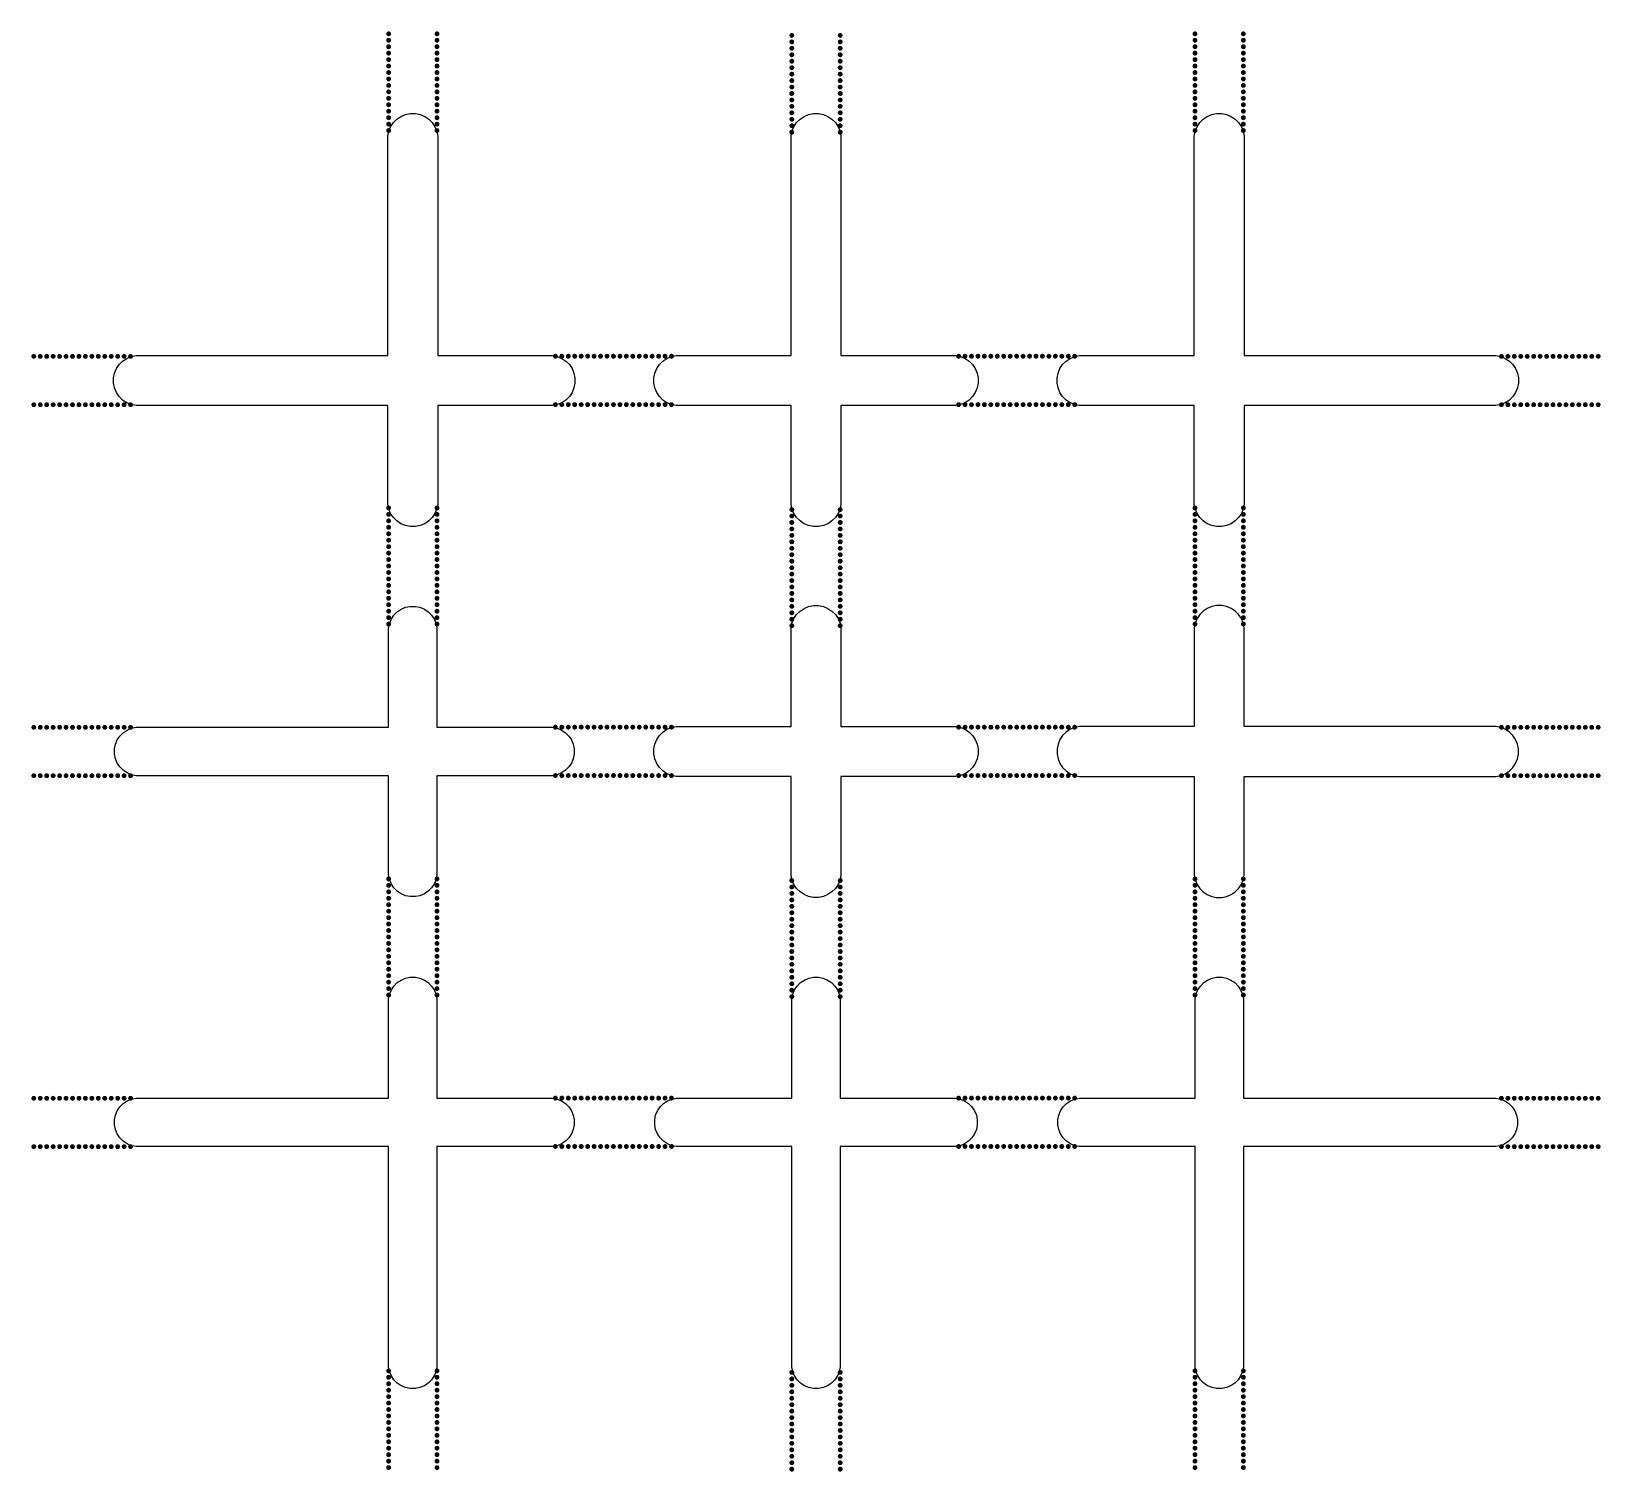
# Model space of a CAD drawing. Header units: millimetres. Extents: x 25.3 to 122.5, y 25.3 to 114.5.
import ezdxf

# ---------------------------------------------------------------- set-up
doc = ezdxf.new("R2010")
doc.units = ezdxf.units.MM
doc.layers.add('MultiLayer', color=9, linetype='Continuous')
doc.layers.add('PadHoleLayer', color=156, linetype='Continuous')

msp = doc.modelspace()

# ---------------------------------------------------------------- linework, layer by layer
at = {"layer": 'MultiLayer'}
for p, q in [((47.694, 108.892), (47.908, 109.106)), ((47.908, 109.106), (48.16, 109.275)), ((48.16, 109.275), (48.441, 109.391)), ((48.441, 109.391), (48.738, 109.45)), ((48.738, 109.45), (48.89, 109.45)), ((48.89, 109.45), (48.89, 109.45)), ((48.89, 109.45), (48.91, 109.45)), ((48.91, 109.45), (49.062, 109.45)), ((49.062, 109.45), (49.359, 109.391)), ((49.359, 109.391), (49.64, 109.275)), ((49.64, 109.275), (49.892, 109.106)), ((49.892, 109.106), (50.106, 108.892)), ((72.694, 108.892), (72.908, 109.106)), ((72.908, 109.106), (73.16, 109.275)), ((73.16, 109.275), (73.441, 109.391)), ((73.441, 109.391), (73.738, 109.45)), ((73.738, 109.45), (73.89, 109.45)), ((73.89, 109.45), (73.89, 109.45)), ((73.89, 109.45), (73.91, 109.45)), ((73.91, 109.45), (74.062, 109.45)), ((74.062, 109.45), (74.359, 109.391)), ((74.359, 109.391), (74.64, 109.275)), ((74.64, 109.275), (74.892, 109.106)), ((74.892, 109.106), (75.106, 108.892)), ((97.694, 108.892), (97.908, 109.106)), ((97.908, 109.106), (98.16, 109.275)), ((98.16, 109.275), (98.441, 109.391)), ((98.441, 109.391), (98.738, 109.45)), ((98.738, 109.45), (98.89, 109.45)), ((98.89, 109.45), (98.89, 109.45)), ((98.89, 109.45), (98.91, 109.45)), ((98.91, 109.45), (99.062, 109.45)), ((99.062, 109.45), (99.359, 109.391)), ((99.359, 109.391), (99.64, 109.275)), ((99.64, 109.275), (99.892, 109.106)), ((99.892, 109.106), (100.106, 108.892)), ((47.35, 108.062), (47.409, 108.359)), ((47.35, 107.91), (47.35, 108.062)), ((47.409, 108.359), (47.525, 108.64)), ((47.525, 108.64), (47.694, 108.892)), ((50.106, 108.892), (50.275, 108.64)), ((50.275, 108.64), (50.391, 108.359)), ((50.391, 108.359), (50.45, 108.062)), ((50.45, 108.062), (50.45, 107.91)), ((72.35, 108.062), (72.409, 108.359)), ((72.35, 107.91), (72.35, 108.062)), ((72.409, 108.359), (72.525, 108.64)), ((72.525, 108.64), (72.694, 108.892)), ((75.106, 108.892), (75.275, 108.64)), ((75.275, 108.64), (75.391, 108.359)), ((75.391, 108.359), (75.45, 108.062)), ((75.45, 108.062), (75.45, 107.91)), ((97.35, 108.062), (97.409, 108.359)), ((97.35, 107.91), (97.35, 108.062)), ((97.409, 108.359), (97.525, 108.64)), ((97.525, 108.64), (97.694, 108.892)), ((100.106, 108.892), (100.275, 108.64)), ((100.275, 108.64), (100.391, 108.359)), ((100.391, 108.359), (100.45, 108.062)), ((100.45, 108.062), (100.45, 107.91)), ((47.35, 94.45), (47.35, 107.91)), ((50.45, 107.91), (50.45, 107.91)), ((50.45, 107.91), (50.45, 94.45)), ((72.35, 94.45), (72.35, 107.91)), ((75.45, 107.91), (75.45, 107.91)), ((75.45, 107.91), (75.45, 94.45)), ((97.35, 94.45), (97.35, 107.91)), ((100.45, 107.91), (100.45, 107.91)), ((100.45, 107.91), (100.45, 94.45)), ((31.16, 94.275), (31.441, 94.391)), ((31.441, 94.391), (31.738, 94.45)), ((31.738, 94.45), (31.89, 94.45)), ((31.89, 94.45), (31.89, 94.45)), ((31.89, 94.45), (47.35, 94.45)), ((50.45, 94.45), (57.41, 94.45)), ((57.41, 94.45), (57.562, 94.45)), ((57.562, 94.45), (57.859, 94.391)), ((57.859, 94.391), (58.14, 94.275)), ((64.66, 94.275), (64.941, 94.391)), ((64.941, 94.391), (65.238, 94.45)), ((65.238, 94.45), (65.39, 94.45)), ((65.39, 94.45), (65.39, 94.45)), ((65.39, 94.45), (72.35, 94.45)), ((75.45, 94.45), (82.41, 94.45)), ((82.41, 94.45), (82.562, 94.45)), ((82.562, 94.45), (82.859, 94.391)), ((82.859, 94.391), (83.14, 94.275)), ((89.66, 94.275), (89.941, 94.391)), ((89.941, 94.391), (90.238, 94.45)), ((90.238, 94.45), (90.39, 94.45)), ((90.39, 94.45), (90.39, 94.45)), ((90.39, 94.45), (97.35, 94.45)), ((100.45, 94.45), (115.91, 94.45)), ((115.91, 94.45), (116.062, 94.45)), ((116.062, 94.45), (116.359, 94.391)), ((116.359, 94.391), (116.64, 94.275)), ((30.409, 93.359), (30.525, 93.64)), ((30.525, 93.64), (30.694, 93.892)), ((30.694, 93.892), (30.908, 94.106)), ((30.908, 94.106), (31.16, 94.275)), ((58.14, 94.275), (58.392, 94.106)), ((58.392, 94.106), (58.606, 93.892)), ((58.606, 93.892), (58.775, 93.64)), ((58.775, 93.64), (58.891, 93.359)), ((63.909, 93.359), (64.025, 93.64)), ((64.025, 93.64), (64.194, 93.892)), ((64.194, 93.892), (64.408, 94.106)), ((64.408, 94.106), (64.66, 94.275)), ((83.14, 94.275), (83.392, 94.106)), ((83.392, 94.106), (83.606, 93.892)), ((83.606, 93.892), (83.775, 93.64)), ((83.775, 93.64), (83.891, 93.359)), ((88.909, 93.359), (89.025, 93.64)), ((89.025, 93.64), (89.194, 93.892)), ((89.194, 93.892), (89.408, 94.106)), ((89.408, 94.106), (89.66, 94.275)), ((116.64, 94.275), (116.892, 94.106)), ((116.892, 94.106), (117.106, 93.892)), ((117.106, 93.892), (117.275, 93.64)), ((117.275, 93.64), (117.391, 93.359)), ((30.35, 93.062), (30.409, 93.359)), ((30.35, 92.91), (30.35, 93.062)), ((30.35, 92.89), (30.35, 92.91)), ((30.35, 92.738), (30.35, 92.89)), ((30.35, 92.89), (30.35, 92.89)), ((30.409, 92.441), (30.35, 92.738)), ((30.525, 92.16), (30.409, 92.441)), ((58.891, 92.441), (58.775, 92.16)), ((58.891, 93.359), (58.95, 93.062)), ((58.95, 92.738), (58.891, 92.441)), ((58.95, 93.062), (58.95, 92.91)), ((58.95, 92.91), (58.95, 92.91)), ((58.95, 92.91), (58.95, 92.89)), ((58.95, 92.89), (58.95, 92.738)), ((63.85, 93.062), (63.909, 93.359)), ((63.85, 92.91), (63.85, 93.062)), ((63.85, 92.89), (63.85, 92.91)), ((63.85, 92.738), (63.85, 92.89)), ((63.85, 92.89), (63.85, 92.89)), ((63.909, 92.441), (63.85, 92.738)), ((64.025, 92.16), (63.909, 92.441)), ((83.891, 92.441), (83.775, 92.16)), ((83.891, 93.359), (83.95, 93.062)), ((83.95, 92.738), (83.891, 92.441)), ((83.95, 93.062), (83.95, 92.91)), ((83.95, 92.91), (83.95, 92.91)), ((83.95, 92.91), (83.95, 92.89)), ((83.95, 92.89), (83.95, 92.738)), ((88.85, 93.062), (88.909, 93.359)), ((88.85, 92.91), (88.85, 93.062)), ((88.85, 92.89), (88.85, 92.91)), ((88.85, 92.738), (88.85, 92.89)), ((88.85, 92.89), (88.85, 92.89)), ((88.909, 92.441), (88.85, 92.738)), ((89.025, 92.16), (88.909, 92.441)), ((117.391, 92.441), (117.275, 92.16)), ((117.391, 93.359), (117.45, 93.062)), ((117.45, 92.738), (117.391, 92.441)), ((117.45, 93.062), (117.45, 92.91)), ((117.45, 92.91), (117.45, 92.91)), ((117.45, 92.91), (117.45, 92.89)), ((117.45, 92.89), (117.45, 92.738)), ((30.694, 91.908), (30.525, 92.16)), ((30.908, 91.694), (30.694, 91.908)), ((31.16, 91.525), (30.908, 91.694)), ((31.441, 91.409), (31.16, 91.525)), ((58.14, 91.525), (57.859, 91.409)), ((58.392, 91.694), (58.14, 91.525)), ((58.606, 91.908), (58.392, 91.694)), ((58.775, 92.16), (58.606, 91.908)), ((64.194, 91.908), (64.025, 92.16)), ((64.408, 91.694), (64.194, 91.908)), ((64.66, 91.525), (64.408, 91.694)), ((64.941, 91.409), (64.66, 91.525)), ((83.14, 91.525), (82.859, 91.409)), ((83.392, 91.694), (83.14, 91.525)), ((83.606, 91.908), (83.392, 91.694)), ((83.775, 92.16), (83.606, 91.908)), ((89.194, 91.908), (89.025, 92.16)), ((89.408, 91.694), (89.194, 91.908)), ((89.66, 91.525), (89.408, 91.694)), ((89.941, 91.409), (89.66, 91.525)), ((116.64, 91.525), (116.359, 91.409)), ((116.892, 91.694), (116.64, 91.525)), ((117.106, 91.908), (116.892, 91.694)), ((117.275, 92.16), (117.106, 91.908)), ((31.738, 91.35), (31.441, 91.409)), ((31.89, 91.35), (31.738, 91.35)), ((47.35, 91.35), (31.89, 91.35)), ((47.35, 85.39), (47.35, 91.35)), ((57.41, 91.35), (50.45, 91.35)), ((50.45, 91.35), (50.45, 85.39)), ((57.562, 91.35), (57.41, 91.35)), ((57.41, 91.35), (57.41, 91.35)), ((57.859, 91.409), (57.562, 91.35)), ((65.238, 91.35), (64.941, 91.409)), ((65.39, 91.35), (65.238, 91.35)), ((72.35, 91.35), (65.39, 91.35)), ((72.35, 85.39), (72.35, 91.35)), ((82.41, 91.35), (75.45, 91.35)), ((75.45, 91.35), (75.45, 85.39)), ((82.562, 91.35), (82.41, 91.35)), ((82.41, 91.35), (82.41, 91.35)), ((82.859, 91.409), (82.562, 91.35)), ((90.238, 91.35), (89.941, 91.409)), ((90.39, 91.35), (90.238, 91.35)), ((97.35, 91.35), (90.39, 91.35)), ((97.35, 85.39), (97.35, 91.35)), ((115.91, 91.35), (100.45, 91.35)), ((100.45, 91.35), (100.45, 85.39)), ((116.062, 91.35), (115.91, 91.35)), ((115.91, 91.35), (115.91, 91.35)), ((116.359, 91.409), (116.062, 91.35)), ((47.35, 85.39), (47.35, 85.39)), ((47.35, 85.238), (47.35, 85.39)), ((47.409, 84.941), (47.35, 85.238)), ((47.525, 84.66), (47.409, 84.941)), ((47.694, 84.408), (47.525, 84.66)), ((50.275, 84.66), (50.106, 84.408)), ((50.391, 84.941), (50.275, 84.66)), ((50.45, 85.238), (50.391, 84.941)), ((50.45, 85.39), (50.45, 85.238)), ((72.35, 85.39), (72.35, 85.39)), ((72.35, 85.238), (72.35, 85.39)), ((72.409, 84.941), (72.35, 85.238)), ((72.525, 84.66), (72.409, 84.941)), ((72.694, 84.408), (72.525, 84.66)), ((75.275, 84.66), (75.106, 84.408)), ((75.391, 84.941), (75.275, 84.66)), ((75.45, 85.238), (75.391, 84.941)), ((75.45, 85.39), (75.45, 85.238)), ((97.35, 85.39), (97.35, 85.39)), ((97.35, 85.238), (97.35, 85.39)), ((97.409, 84.941), (97.35, 85.238)), ((97.525, 84.66), (97.409, 84.941)), ((97.694, 84.408), (97.525, 84.66)), ((100.275, 84.66), (100.106, 84.408)), ((100.391, 84.941), (100.275, 84.66)), ((100.45, 85.238), (100.391, 84.941)), ((100.45, 85.39), (100.45, 85.238)), ((47.908, 84.194), (47.694, 84.408)), ((48.16, 84.025), (47.908, 84.194)), ((48.441, 83.909), (48.16, 84.025)), ((48.738, 83.85), (48.441, 83.909)), ((48.89, 83.85), (48.738, 83.85)), ((48.91, 83.85), (48.89, 83.85)), ((49.062, 83.85), (48.91, 83.85)), ((48.91, 83.85), (48.91, 83.85)), ((49.359, 83.909), (49.062, 83.85)), ((49.64, 84.025), (49.359, 83.909)), ((49.892, 84.194), (49.64, 84.025)), ((50.106, 84.408), (49.892, 84.194)), ((72.908, 84.194), (72.694, 84.408)), ((73.16, 84.025), (72.908, 84.194)), ((73.441, 83.909), (73.16, 84.025)), ((73.738, 83.85), (73.441, 83.909)), ((73.89, 83.85), (73.738, 83.85)), ((73.91, 83.85), (73.89, 83.85)), ((74.062, 83.85), (73.91, 83.85)), ((73.91, 83.85), (73.91, 83.85)), ((74.359, 83.909), (74.062, 83.85)), ((74.64, 84.025), (74.359, 83.909)), ((74.892, 84.194), (74.64, 84.025)), ((75.106, 84.408), (74.892, 84.194)), ((97.908, 84.194), (97.694, 84.408)), ((98.16, 84.025), (97.908, 84.194)), ((98.441, 83.909), (98.16, 84.025)), ((98.738, 83.85), (98.441, 83.909)), ((98.89, 83.85), (98.738, 83.85)), ((98.91, 83.85), (98.89, 83.85)), ((99.062, 83.85), (98.91, 83.85)), ((98.91, 83.85), (98.91, 83.85)), ((99.359, 83.909), (99.062, 83.85)), ((99.64, 84.025), (99.359, 83.909)), ((99.892, 84.194), (99.64, 84.025)), ((100.106, 84.408), (99.892, 84.194)), ((48.184, 78.73), (48.455, 78.843)), ((48.455, 78.843), (48.743, 78.9)), ((48.743, 78.9), (48.89, 78.9)), ((48.89, 78.9), (48.89, 78.9)), ((48.89, 78.9), (48.91, 78.9)), ((48.91, 78.9), (49.057, 78.9)), ((49.057, 78.9), (49.345, 78.843)), ((49.345, 78.843), (49.616, 78.73)), ((73.16, 78.775), (73.441, 78.891)), ((73.441, 78.891), (73.738, 78.95)), ((73.738, 78.95), (73.89, 78.95)), ((73.89, 78.95), (73.89, 78.95)), ((73.89, 78.95), (73.91, 78.95)), ((73.91, 78.95), (74.062, 78.95)), ((74.062, 78.95), (74.359, 78.891)), ((74.359, 78.891), (74.64, 78.775)), ((98.441, 78.891), (98.16, 78.775)), ((98.738, 78.95), (98.441, 78.891)), ((98.89, 78.95), (98.738, 78.95)), ((98.91, 78.95), (98.89, 78.95)), ((99.062, 78.95), (98.91, 78.95)), ((98.91, 78.95), (98.91, 78.95)), ((99.359, 78.891), (99.062, 78.95)), ((99.64, 78.775), (99.359, 78.891)), ((47.4, 77.557), (47.457, 77.845)), ((47.457, 77.845), (47.57, 78.116)), ((47.57, 78.116), (47.733, 78.36)), ((47.733, 78.36), (47.94, 78.567)), ((47.94, 78.567), (48.184, 78.73)), ((49.616, 78.73), (49.86, 78.567)), ((49.86, 78.567), (50.067, 78.36)), ((50.067, 78.36), (50.23, 78.116)), ((50.23, 78.116), (50.343, 77.845)), ((50.343, 77.845), (50.4, 77.557)), ((72.35, 77.562), (72.409, 77.859)), ((72.409, 77.859), (72.525, 78.14)), ((72.525, 78.14), (72.694, 78.392)), ((72.694, 78.392), (72.908, 78.606)), ((72.908, 78.606), (73.16, 78.775)), ((74.64, 78.775), (74.892, 78.606)), ((74.892, 78.606), (75.106, 78.392)), ((75.106, 78.392), (75.275, 78.14)), ((75.275, 78.14), (75.391, 77.859)), ((75.391, 77.859), (75.45, 77.562)), ((97.409, 77.859), (97.35, 77.562)), ((97.525, 78.14), (97.409, 77.859)), ((97.694, 78.392), (97.525, 78.14)), ((97.908, 78.606), (97.694, 78.392)), ((98.16, 78.775), (97.908, 78.606)), ((99.892, 78.606), (99.64, 78.775)), ((100.106, 78.392), (99.892, 78.606)), ((100.275, 78.14), (100.106, 78.392)), ((100.391, 77.859), (100.275, 78.14)), ((100.45, 77.562), (100.391, 77.859)), ((47.4, 77.41), (47.4, 77.557)), ((47.4, 71.4), (47.4, 77.41)), ((50.4, 77.557), (50.4, 77.41)), ((50.4, 77.41), (50.4, 77.41)), ((50.4, 77.41), (50.4, 71.4)), ((72.35, 77.41), (72.35, 77.562)), ((72.35, 71.45), (72.35, 77.41)), ((75.45, 77.562), (75.45, 77.41)), ((75.45, 77.41), (75.45, 77.41)), ((75.45, 77.41), (75.45, 71.45)), ((97.35, 77.562), (97.35, 77.41)), ((97.35, 77.41), (97.35, 77.41)), ((97.35, 77.41), (97.35, 71.45)), ((100.45, 77.41), (100.45, 77.562)), ((100.45, 71.45), (100.45, 77.41)), ((30.733, 70.86), (30.94, 71.067)), ((30.94, 71.067), (31.184, 71.23)), ((31.184, 71.23), (31.455, 71.343)), ((31.455, 71.343), (31.743, 71.4)), ((31.743, 71.4), (31.89, 71.4)), ((31.89, 71.4), (31.89, 71.4)), ((31.89, 71.4), (47.4, 71.4)), ((50.4, 71.4), (57.41, 71.4)), ((57.41, 71.4), (57.557, 71.4)), ((57.557, 71.4), (57.845, 71.343)), ((57.845, 71.343), (58.116, 71.23)), ((58.116, 71.23), (58.36, 71.067)), ((58.36, 71.067), (58.567, 70.86)), ((64.194, 70.892), (64.408, 71.106)), ((64.408, 71.106), (64.66, 71.275)), ((64.66, 71.275), (64.941, 71.391)), ((64.941, 71.391), (65.238, 71.45)), ((65.238, 71.45), (65.39, 71.45)), ((65.39, 71.45), (65.39, 71.45)), ((65.39, 71.45), (72.35, 71.45)), ((75.45, 71.45), (82.41, 71.45)), ((82.41, 71.45), (82.562, 71.45)), ((82.562, 71.45), (82.859, 71.391)), ((82.859, 71.391), (83.14, 71.275)), ((83.14, 71.275), (83.392, 71.106)), ((83.392, 71.106), (83.606, 70.892)), ((89.408, 71.106), (89.194, 70.892)), ((89.66, 71.275), (89.408, 71.106)), ((89.941, 71.391), (89.66, 71.275)), ((90.238, 71.45), (89.941, 71.391)), ((90.39, 71.45), (90.238, 71.45)), ((97.35, 71.45), (90.39, 71.45)), ((115.91, 71.45), (100.45, 71.45)), ((116.062, 71.45), (115.91, 71.45)), ((115.91, 71.45), (115.91, 71.45)), ((116.359, 71.391), (116.062, 71.45)), ((116.64, 71.275), (116.359, 71.391)), ((116.892, 71.106), (116.64, 71.275)), ((117.106, 70.892), (116.892, 71.106)), ((30.4, 70.057), (30.457, 70.345)), ((30.4, 69.91), (30.4, 70.057)), ((30.457, 70.345), (30.57, 70.616)), ((30.57, 70.616), (30.733, 70.86)), ((58.567, 70.86), (58.73, 70.616)), ((58.73, 70.616), (58.843, 70.345)), ((58.843, 70.345), (58.9, 70.057)), ((58.9, 70.057), (58.9, 69.91)), ((63.85, 70.062), (63.909, 70.359)), ((63.85, 69.91), (63.85, 70.062)), ((63.909, 70.359), (64.025, 70.64)), ((64.025, 70.64), (64.194, 70.892)), ((83.606, 70.892), (83.775, 70.64)), ((83.775, 70.64), (83.891, 70.359)), ((83.891, 70.359), (83.95, 70.062)), ((83.95, 70.062), (83.95, 69.91)), ((88.909, 70.359), (88.85, 70.062)), ((88.85, 70.062), (88.85, 69.91)), ((89.025, 70.64), (88.909, 70.359)), ((89.194, 70.892), (89.025, 70.64)), ((117.275, 70.64), (117.106, 70.892)), ((117.391, 70.359), (117.275, 70.64)), ((117.45, 70.062), (117.391, 70.359)), ((117.45, 69.91), (117.45, 70.062)), ((30.4, 69.89), (30.4, 69.91)), ((30.4, 69.743), (30.4, 69.89)), ((30.4, 69.89), (30.4, 69.89)), ((30.457, 69.455), (30.4, 69.743)), ((30.57, 69.184), (30.457, 69.455)), ((30.733, 68.94), (30.57, 69.184)), ((58.73, 69.184), (58.567, 68.94)), ((58.843, 69.455), (58.73, 69.184)), ((58.9, 69.743), (58.843, 69.455)), ((58.9, 69.91), (58.9, 69.91)), ((58.9, 69.91), (58.9, 69.89)), ((58.9, 69.89), (58.9, 69.743)), ((63.85, 69.89), (63.85, 69.91)), ((63.85, 69.738), (63.85, 69.89)), ((63.85, 69.89), (63.85, 69.89)), ((63.909, 69.441), (63.85, 69.738)), ((64.025, 69.16), (63.909, 69.441)), ((64.194, 68.908), (64.025, 69.16)), ((83.775, 69.16), (83.606, 68.908)), ((83.891, 69.441), (83.775, 69.16)), ((83.95, 69.738), (83.891, 69.441)), ((83.95, 69.91), (83.95, 69.91)), ((83.95, 69.91), (83.95, 69.89)), ((83.95, 69.89), (83.95, 69.738)), ((88.85, 69.91), (88.85, 69.89)), ((88.85, 69.91), (88.85, 69.91)), ((88.85, 69.89), (88.85, 69.738)), ((88.85, 69.738), (88.909, 69.441)), ((88.909, 69.441), (89.025, 69.16)), ((89.025, 69.16), (89.194, 68.908)), ((117.106, 68.908), (117.275, 69.16)), ((117.275, 69.16), (117.391, 69.441)), ((117.391, 69.441), (117.45, 69.738)), ((117.45, 69.89), (117.45, 69.91)), ((117.45, 69.738), (117.45, 69.89)), ((117.45, 69.89), (117.45, 69.89)), ((30.94, 68.733), (30.733, 68.94)), ((31.184, 68.57), (30.94, 68.733)), ((31.455, 68.457), (31.184, 68.57)), ((31.743, 68.4), (31.455, 68.457)), ((31.89, 68.4), (31.743, 68.4)), ((47.4, 68.4), (31.89, 68.4)), ((47.4, 62.39), (47.4, 68.4)), ((57.41, 68.4), (50.4, 68.4)), ((50.4, 68.4), (50.4, 62.39)), ((57.557, 68.4), (57.41, 68.4)), ((57.41, 68.4), (57.41, 68.4)), ((57.845, 68.457), (57.557, 68.4)), ((58.116, 68.57), (57.845, 68.457)), ((58.36, 68.733), (58.116, 68.57)), ((58.567, 68.94), (58.36, 68.733)), ((64.408, 68.694), (64.194, 68.908)), ((64.66, 68.525), (64.408, 68.694)), ((64.941, 68.409), (64.66, 68.525)), ((65.238, 68.35), (64.941, 68.409)), ((65.39, 68.35), (65.238, 68.35)), ((72.35, 68.35), (65.39, 68.35)), ((72.35, 62.39), (72.35, 68.35)), ((82.41, 68.35), (75.45, 68.35)), ((75.45, 68.35), (75.45, 62.39)), ((82.562, 68.35), (82.41, 68.35)), ((82.41, 68.35), (82.41, 68.35)), ((82.859, 68.409), (82.562, 68.35)), ((83.14, 68.525), (82.859, 68.409)), ((83.392, 68.694), (83.14, 68.525)), ((83.606, 68.908), (83.392, 68.694)), ((89.194, 68.908), (89.408, 68.694)), ((89.408, 68.694), (89.66, 68.525)), ((89.66, 68.525), (89.941, 68.409)), ((89.941, 68.409), (90.238, 68.35)), ((90.238, 68.35), (90.39, 68.35)), ((90.39, 68.35), (90.39, 68.35)), ((90.39, 68.35), (97.35, 68.35)), ((97.35, 68.35), (97.35, 62.39)), ((100.45, 62.39), (100.45, 68.35)), ((100.45, 68.35), (115.91, 68.35)), ((115.91, 68.35), (116.062, 68.35)), ((116.062, 68.35), (116.359, 68.409)), ((116.359, 68.409), (116.64, 68.525)), ((116.64, 68.525), (116.892, 68.694)), ((116.892, 68.694), (117.106, 68.908)), ((47.4, 62.243), (47.4, 62.39)), ((47.4, 62.39), (47.4, 62.39)), ((50.4, 62.39), (50.4, 62.243)), ((72.35, 62.238), (72.35, 62.39)), ((72.35, 62.39), (72.35, 62.39)), ((75.45, 62.39), (75.45, 62.238)), ((97.35, 62.39), (97.35, 62.238)), ((100.45, 62.238), (100.45, 62.39)), ((100.45, 62.39), (100.45, 62.39)), ((47.457, 61.955), (47.4, 62.243)), ((47.57, 61.684), (47.457, 61.955)), ((47.733, 61.44), (47.57, 61.684)), ((47.94, 61.233), (47.733, 61.44)), ((50.067, 61.44), (49.86, 61.233)), ((50.23, 61.684), (50.067, 61.44)), ((50.343, 61.955), (50.23, 61.684)), ((50.4, 62.243), (50.343, 61.955)), ((72.409, 61.941), (72.35, 62.238)), ((72.525, 61.66), (72.409, 61.941)), ((72.694, 61.408), (72.525, 61.66)), ((72.908, 61.194), (72.694, 61.408)), ((75.106, 61.408), (74.892, 61.194)), ((75.275, 61.66), (75.106, 61.408)), ((75.391, 61.941), (75.275, 61.66)), ((75.45, 62.238), (75.391, 61.941)), ((97.35, 62.238), (97.409, 61.941)), ((97.409, 61.941), (97.525, 61.66)), ((97.525, 61.66), (97.694, 61.408)), ((97.694, 61.408), (97.908, 61.194)), ((99.892, 61.194), (100.106, 61.408)), ((100.106, 61.408), (100.275, 61.66)), ((100.275, 61.66), (100.391, 61.941)), ((100.391, 61.941), (100.45, 62.238)), ((48.184, 61.07), (47.94, 61.233)), ((48.455, 60.957), (48.184, 61.07)), ((48.743, 60.9), (48.455, 60.957)), ((48.89, 60.9), (48.743, 60.9)), ((48.91, 60.9), (48.89, 60.9)), ((49.057, 60.9), (48.91, 60.9)), ((49.345, 60.957), (49.057, 60.9)), ((49.616, 61.07), (49.345, 60.957)), ((49.86, 61.233), (49.616, 61.07)), ((73.16, 61.025), (72.908, 61.194)), ((73.441, 60.909), (73.16, 61.025)), ((73.738, 60.85), (73.441, 60.909)), ((73.89, 60.85), (73.738, 60.85)), ((73.91, 60.85), (73.89, 60.85)), ((74.062, 60.85), (73.91, 60.85)), ((73.91, 60.85), (73.91, 60.85)), ((74.359, 60.909), (74.062, 60.85)), ((74.64, 61.025), (74.359, 60.909)), ((74.892, 61.194), (74.64, 61.025)), ((97.908, 61.194), (98.16, 61.025)), ((98.16, 61.025), (98.441, 60.909)), ((98.441, 60.909), (98.738, 60.85)), ((98.738, 60.85), (98.89, 60.85)), ((98.89, 60.85), (98.89, 60.85)), ((98.89, 60.85), (98.91, 60.85)), ((98.91, 60.85), (99.062, 60.85)), ((99.062, 60.85), (99.359, 60.909)), ((99.359, 60.909), (99.64, 61.025)), ((99.64, 61.025), (99.892, 61.194)), ((47.733, 55.36), (47.94, 55.567)), ((47.94, 55.567), (48.184, 55.73)), ((48.184, 55.73), (48.455, 55.843)), ((48.455, 55.843), (48.743, 55.9)), ((48.743, 55.9), (48.89, 55.9)), ((48.89, 55.9), (48.89, 55.9)), ((48.89, 55.9), (48.91, 55.9)), ((48.91, 55.9), (49.057, 55.9)), ((49.057, 55.9), (49.345, 55.843)), ((49.345, 55.843), (49.616, 55.73)), ((49.616, 55.73), (49.86, 55.567)), ((49.86, 55.567), (50.067, 55.36)), ((72.733, 55.36), (72.94, 55.567)), ((72.94, 55.567), (73.184, 55.73)), ((73.184, 55.73), (73.455, 55.843)), ((73.455, 55.843), (73.743, 55.9)), ((73.743, 55.9), (73.89, 55.9)), ((73.89, 55.9), (73.89, 55.9)), ((73.89, 55.9), (73.91, 55.9)), ((73.91, 55.9), (74.057, 55.9)), ((74.057, 55.9), (74.345, 55.843)), ((74.345, 55.843), (74.616, 55.73)), ((74.616, 55.73), (74.86, 55.567)), ((74.86, 55.567), (75.067, 55.36)), ((97.733, 55.36), (97.94, 55.567)), ((97.94, 55.567), (98.184, 55.73)), ((98.184, 55.73), (98.455, 55.843)), ((98.455, 55.843), (98.743, 55.9)), ((98.743, 55.9), (98.89, 55.9)), ((98.89, 55.9), (98.89, 55.9)), ((98.89, 55.9), (98.91, 55.9)), ((98.91, 55.9), (99.057, 55.9)), ((99.057, 55.9), (99.345, 55.843)), ((99.345, 55.843), (99.616, 55.73)), ((99.616, 55.73), (99.86, 55.567)), ((99.86, 55.567), (100.067, 55.36)), ((47.4, 54.557), (47.457, 54.845)), ((47.4, 54.41), (47.4, 54.557)), ((47.457, 54.845), (47.57, 55.116)), ((47.57, 55.116), (47.733, 55.36)), ((50.067, 55.36), (50.23, 55.116)), ((50.23, 55.116), (50.343, 54.845)), ((50.343, 54.845), (50.4, 54.557)), ((50.4, 54.557), (50.4, 54.41)), ((72.4, 54.557), (72.457, 54.845)), ((72.4, 54.41), (72.4, 54.557)), ((72.457, 54.845), (72.57, 55.116)), ((72.57, 55.116), (72.733, 55.36)), ((75.067, 55.36), (75.23, 55.116)), ((75.23, 55.116), (75.343, 54.845)), ((75.343, 54.845), (75.4, 54.557)), ((75.4, 54.557), (75.4, 54.41)), ((97.4, 54.557), (97.457, 54.845)), ((97.4, 54.41), (97.4, 54.557)), ((97.457, 54.845), (97.57, 55.116)), ((97.57, 55.116), (97.733, 55.36)), ((100.067, 55.36), (100.23, 55.116)), ((100.23, 55.116), (100.343, 54.845)), ((100.343, 54.845), (100.4, 54.557)), ((100.4, 54.557), (100.4, 54.41)), ((47.4, 48.4), (47.4, 54.41)), ((50.4, 54.41), (50.4, 54.41)), ((50.4, 54.41), (50.4, 48.4)), ((72.4, 48.4), (72.4, 54.41)), ((75.4, 54.41), (75.4, 54.41)), ((75.4, 54.41), (75.4, 48.4)), ((97.4, 48.4), (97.4, 54.41)), ((100.4, 54.41), (100.4, 54.41)), ((100.4, 54.41), (100.4, 48.4)), ((30.57, 47.616), (30.733, 47.86)), ((30.733, 47.86), (30.94, 48.067)), ((30.94, 48.067), (31.184, 48.23)), ((31.184, 48.23), (31.455, 48.343)), ((31.455, 48.343), (31.743, 48.4)), ((31.743, 48.4), (31.89, 48.4)), ((31.89, 48.4), (31.89, 48.4)), ((31.89, 48.4), (47.4, 48.4)), ((50.4, 48.4), (57.41, 48.4)), ((57.41, 48.4), (57.557, 48.4)), ((57.557, 48.4), (57.845, 48.343)), ((57.845, 48.343), (58.116, 48.23)), ((58.116, 48.23), (58.36, 48.067)), ((58.36, 48.067), (58.567, 47.86)), ((58.567, 47.86), (58.73, 47.616)), ((64.07, 47.616), (64.233, 47.86)), ((64.233, 47.86), (64.44, 48.067)), ((64.44, 48.067), (64.684, 48.23)), ((64.684, 48.23), (64.955, 48.343)), ((64.955, 48.343), (65.243, 48.4)), ((65.243, 48.4), (65.39, 48.4)), ((65.39, 48.4), (65.39, 48.4)), ((65.39, 48.4), (72.4, 48.4)), ((75.4, 48.4), (82.41, 48.4)), ((82.41, 48.4), (82.557, 48.4)), ((82.557, 48.4), (82.845, 48.343)), ((82.845, 48.343), (83.116, 48.23)), ((83.116, 48.23), (83.36, 48.067)), ((83.36, 48.067), (83.567, 47.86)), ((83.567, 47.86), (83.73, 47.616)), ((89.07, 47.616), (89.233, 47.86)), ((89.233, 47.86), (89.44, 48.067)), ((89.44, 48.067), (89.684, 48.23)), ((89.684, 48.23), (89.955, 48.343)), ((89.955, 48.343), (90.243, 48.4)), ((90.243, 48.4), (90.39, 48.4)), ((90.39, 48.4), (90.39, 48.4)), ((90.39, 48.4), (97.4, 48.4)), ((100.4, 48.4), (115.91, 48.4)), ((115.91, 48.4), (116.057, 48.4)), ((116.057, 48.4), (116.345, 48.343)), ((116.345, 48.343), (116.616, 48.23)), ((116.616, 48.23), (116.86, 48.067)), ((116.86, 48.067), (117.067, 47.86)), ((117.067, 47.86), (117.23, 47.616)), ((30.4, 47.057), (30.457, 47.345)), ((30.4, 46.91), (30.4, 47.057)), ((30.4, 46.89), (30.4, 46.91)), ((30.4, 46.743), (30.4, 46.89)), ((30.4, 46.89), (30.4, 46.89)), ((30.457, 46.455), (30.4, 46.743)), ((30.457, 47.345), (30.57, 47.616)), ((58.73, 47.616), (58.843, 47.345)), ((58.843, 47.345), (58.9, 47.057)), ((58.9, 46.743), (58.843, 46.455)), ((58.9, 47.057), (58.9, 46.91)), ((58.9, 46.91), (58.9, 46.91)), ((58.9, 46.91), (58.9, 46.89)), ((58.9, 46.89), (58.9, 46.743)), ((63.9, 47.057), (63.957, 47.345)), ((63.9, 46.91), (63.9, 47.057)), ((63.9, 46.89), (63.9, 46.91)), ((63.9, 46.743), (63.9, 46.89)), ((63.9, 46.89), (63.9, 46.89)), ((63.957, 46.455), (63.9, 46.743)), ((63.957, 47.345), (64.07, 47.616)), ((83.73, 47.616), (83.843, 47.345)), ((83.843, 47.345), (83.9, 47.057)), ((83.9, 46.743), (83.843, 46.455)), ((83.9, 47.057), (83.9, 46.91)), ((83.9, 46.91), (83.9, 46.91)), ((83.9, 46.91), (83.9, 46.89)), ((83.9, 46.89), (83.9, 46.743)), ((88.9, 47.057), (88.957, 47.345)), ((88.9, 46.91), (88.9, 47.057)), ((88.9, 46.89), (88.9, 46.91)), ((88.9, 46.743), (88.9, 46.89)), ((88.9, 46.89), (88.9, 46.89)), ((88.957, 46.455), (88.9, 46.743)), ((88.957, 47.345), (89.07, 47.616)), ((117.23, 47.616), (117.343, 47.345)), ((117.343, 47.345), (117.4, 47.057)), ((117.4, 46.743), (117.343, 46.455)), ((117.4, 47.057), (117.4, 46.91)), ((117.4, 46.91), (117.4, 46.91)), ((117.4, 46.91), (117.4, 46.89)), ((117.4, 46.89), (117.4, 46.743)), ((30.57, 46.184), (30.457, 46.455)), ((30.733, 45.94), (30.57, 46.184)), ((30.94, 45.733), (30.733, 45.94)), ((31.184, 45.57), (30.94, 45.733)), ((58.36, 45.733), (58.116, 45.57)), ((58.567, 45.94), (58.36, 45.733)), ((58.73, 46.184), (58.567, 45.94)), ((58.843, 46.455), (58.73, 46.184)), ((64.07, 46.184), (63.957, 46.455)), ((64.233, 45.94), (64.07, 46.184)), ((64.44, 45.733), (64.233, 45.94)), ((64.684, 45.57), (64.44, 45.733)), ((83.36, 45.733), (83.116, 45.57)), ((83.567, 45.94), (83.36, 45.733)), ((83.73, 46.184), (83.567, 45.94)), ((83.843, 46.455), (83.73, 46.184)), ((89.07, 46.184), (88.957, 46.455)), ((89.233, 45.94), (89.07, 46.184)), ((89.44, 45.733), (89.233, 45.94)), ((89.684, 45.57), (89.44, 45.733)), ((116.86, 45.733), (116.616, 45.57)), ((117.067, 45.94), (116.86, 45.733)), ((117.23, 46.184), (117.067, 45.94)), ((117.343, 46.455), (117.23, 46.184)), ((31.455, 45.457), (31.184, 45.57)), ((31.743, 45.4), (31.455, 45.457)), ((31.89, 45.4), (31.743, 45.4)), ((47.4, 45.4), (31.89, 45.4)), ((47.4, 31.89), (47.4, 45.4)), ((57.41, 45.4), (50.4, 45.4)), ((50.4, 45.4), (50.4, 31.89)), ((57.557, 45.4), (57.41, 45.4)), ((57.41, 45.4), (57.41, 45.4)), ((57.845, 45.457), (57.557, 45.4)), ((58.116, 45.57), (57.845, 45.457)), ((64.955, 45.457), (64.684, 45.57)), ((65.243, 45.4), (64.955, 45.457)), ((65.39, 45.4), (65.243, 45.4)), ((72.4, 45.4), (65.39, 45.4)), ((72.4, 31.89), (72.4, 45.4)), ((82.41, 45.4), (75.4, 45.4)), ((75.4, 45.4), (75.4, 31.89)), ((82.557, 45.4), (82.41, 45.4)), ((82.41, 45.4), (82.41, 45.4)), ((82.845, 45.457), (82.557, 45.4)), ((83.116, 45.57), (82.845, 45.457)), ((89.955, 45.457), (89.684, 45.57)), ((90.243, 45.4), (89.955, 45.457)), ((90.39, 45.4), (90.243, 45.4)), ((97.4, 45.4), (90.39, 45.4)), ((97.4, 31.89), (97.4, 45.4)), ((115.91, 45.4), (100.4, 45.4)), ((100.4, 45.4), (100.4, 31.89)), ((116.057, 45.4), (115.91, 45.4)), ((115.91, 45.4), (115.91, 45.4)), ((116.345, 45.457), (116.057, 45.4)), ((116.616, 45.57), (116.345, 45.457)), ((47.4, 31.89), (47.4, 31.89)), ((47.4, 31.743), (47.4, 31.89)), ((47.457, 31.455), (47.4, 31.743)), ((47.57, 31.184), (47.457, 31.455)), ((47.733, 30.94), (47.57, 31.184)), ((50.23, 31.184), (50.067, 30.94)), ((50.343, 31.455), (50.23, 31.184)), ((50.4, 31.743), (50.343, 31.455)), ((50.4, 31.89), (50.4, 31.743)), ((72.4, 31.89), (72.4, 31.89)), ((72.4, 31.743), (72.4, 31.89)), ((72.457, 31.455), (72.4, 31.743)), ((72.57, 31.184), (72.457, 31.455)), ((72.733, 30.94), (72.57, 31.184)), ((75.23, 31.184), (75.067, 30.94)), ((75.343, 31.455), (75.23, 31.184)), ((75.4, 31.743), (75.343, 31.455)), ((75.4, 31.89), (75.4, 31.743)), ((97.4, 31.89), (97.4, 31.89)), ((97.4, 31.743), (97.4, 31.89)), ((97.457, 31.455), (97.4, 31.743)), ((97.57, 31.184), (97.457, 31.455)), ((97.733, 30.94), (97.57, 31.184)), ((100.23, 31.184), (100.067, 30.94)), ((100.343, 31.455), (100.23, 31.184)), ((100.4, 31.743), (100.343, 31.455)), ((100.4, 31.89), (100.4, 31.743)), ((47.94, 30.733), (47.733, 30.94)), ((48.184, 30.57), (47.94, 30.733)), ((48.455, 30.457), (48.184, 30.57)), ((48.743, 30.4), (48.455, 30.457)), ((48.89, 30.4), (48.743, 30.4)), ((48.91, 30.4), (48.89, 30.4)), ((49.057, 30.4), (48.91, 30.4)), ((48.91, 30.4), (48.91, 30.4)), ((49.345, 30.457), (49.057, 30.4)), ((49.616, 30.57), (49.345, 30.457)), ((49.86, 30.733), (49.616, 30.57)), ((50.067, 30.94), (49.86, 30.733)), ((72.94, 30.733), (72.733, 30.94)), ((73.184, 30.57), (72.94, 30.733)), ((73.455, 30.457), (73.184, 30.57)), ((73.743, 30.4), (73.455, 30.457)), ((73.89, 30.4), (73.743, 30.4)), ((73.91, 30.4), (73.89, 30.4)), ((74.057, 30.4), (73.91, 30.4)), ((73.91, 30.4), (73.91, 30.4)), ((74.345, 30.457), (74.057, 30.4)), ((74.616, 30.57), (74.345, 30.457)), ((74.86, 30.733), (74.616, 30.57)), ((75.067, 30.94), (74.86, 30.733)), ((97.94, 30.733), (97.733, 30.94)), ((98.184, 30.57), (97.94, 30.733)), ((98.455, 30.457), (98.184, 30.57)), ((98.743, 30.4), (98.455, 30.457)), ((98.89, 30.4), (98.743, 30.4)), ((98.91, 30.4), (98.89, 30.4)), ((99.057, 30.4), (98.91, 30.4)), ((98.91, 30.4), (98.91, 30.4)), ((99.345, 30.457), (99.057, 30.4)), ((99.616, 30.57), (99.345, 30.457)), ((99.86, 30.733), (99.616, 30.57)), ((100.067, 30.94), (99.86, 30.733))]:
    msp.add_line(p, q, dxfattribs=at)
at = {"layer": 'PadHoleLayer', "const_width": 0.15}
for points in [[(47.325, 114.4, 1), (47.475, 114.4, 1)], [(47.325, 114, 1), (47.475, 114, 1)], [(50.325, 114.4, 1), (50.475, 114.4, 1)], [(50.325, 114, 1), (50.475, 114, 1)], [(72.325, 114.3, 1), (72.475, 114.3, 1)], [(72.325, 113.9, 1), (72.475, 113.9, 1)], [(75.325, 114.3, 1), (75.475, 114.3, 1)], [(75.325, 113.9, 1), (75.475, 113.9, 1)], [(97.325, 114.4, 1), (97.475, 114.4, 1)], [(97.325, 114, 1), (97.475, 114, 1)], [(100.325, 114.4, 1), (100.475, 114.4, 1)], [(100.325, 114, 1), (100.475, 114, 1)], [(47.325, 113.6, 1), (47.475, 113.6, 1)], [(47.325, 113.2, 1), (47.475, 113.2, 1)], [(47.325, 112.8, 1), (47.475, 112.8, 1)], [(50.325, 113.6, 1), (50.475, 113.6, 1)], [(50.325, 113.2, 1), (50.475, 113.2, 1)], [(50.325, 112.8, 1), (50.475, 112.8, 1)], [(72.325, 113.5, 1), (72.475, 113.5, 1)], [(72.325, 113.1, 1), (72.475, 113.1, 1)], [(75.325, 113.5, 1), (75.475, 113.5, 1)], [(75.325, 113.1, 1), (75.475, 113.1, 1)], [(97.325, 113.6, 1), (97.475, 113.6, 1)], [(97.325, 113.2, 1), (97.475, 113.2, 1)], [(97.325, 112.8, 1), (97.475, 112.8, 1)], [(100.325, 113.6, 1), (100.475, 113.6, 1)], [(100.325, 113.2, 1), (100.475, 113.2, 1)], [(100.325, 112.8, 1), (100.475, 112.8, 1)], [(47.325, 112.4, 1), (47.475, 112.4, 1)], [(47.325, 112, 1), (47.475, 112, 1)], [(50.325, 112.4, 1), (50.475, 112.4, 1)], [(50.325, 112, 1), (50.475, 112, 1)], [(72.325, 112.7, 1), (72.475, 112.7, 1)], [(72.325, 112.3, 1), (72.475, 112.3, 1)], [(72.325, 111.9, 1), (72.475, 111.9, 1)], [(75.325, 112.7, 1), (75.475, 112.7, 1)], [(75.325, 112.3, 1), (75.475, 112.3, 1)], [(75.325, 111.9, 1), (75.475, 111.9, 1)], [(97.325, 112.4, 1), (97.475, 112.4, 1)], [(97.325, 112, 1), (97.475, 112, 1)], [(100.325, 112.4, 1), (100.475, 112.4, 1)], [(100.325, 112, 1), (100.475, 112, 1)], [(47.325, 111.6, 1), (47.475, 111.6, 1)], [(47.325, 111.2, 1), (47.475, 111.2, 1)], [(47.325, 110.8, 1), (47.475, 110.8, 1)], [(50.325, 111.6, 1), (50.475, 111.6, 1)], [(50.325, 111.2, 1), (50.475, 111.2, 1)], [(50.325, 110.8, 1), (50.475, 110.8, 1)], [(72.325, 111.5, 1), (72.475, 111.5, 1)], [(72.325, 111.1, 1), (72.475, 111.1, 1)], [(75.325, 111.5, 1), (75.475, 111.5, 1)], [(75.325, 111.1, 1), (75.475, 111.1, 1)], [(97.325, 111.6, 1), (97.475, 111.6, 1)], [(97.325, 111.2, 1), (97.475, 111.2, 1)], [(97.325, 110.8, 1), (97.475, 110.8, 1)], [(100.325, 111.6, 1), (100.475, 111.6, 1)], [(100.325, 111.2, 1), (100.475, 111.2, 1)], [(100.325, 110.8, 1), (100.475, 110.8, 1)], [(47.325, 110.4, 1), (47.475, 110.4, 1)], [(47.325, 110, 1), (47.475, 110, 1)], [(50.325, 110.4, 1), (50.475, 110.4, 1)], [(50.325, 110, 1), (50.475, 110, 1)], [(72.325, 110.7, 1), (72.475, 110.7, 1)], [(72.325, 110.3, 1), (72.475, 110.3, 1)], [(72.325, 109.9, 1), (72.475, 109.9, 1)], [(75.325, 110.7, 1), (75.475, 110.7, 1)], [(75.325, 110.3, 1), (75.475, 110.3, 1)], [(75.325, 109.9, 1), (75.475, 109.9, 1)], [(97.325, 110.4, 1), (97.475, 110.4, 1)], [(97.325, 110, 1), (97.475, 110, 1)], [(100.325, 110.4, 1), (100.475, 110.4, 1)], [(100.325, 110, 1), (100.475, 110, 1)], [(47.325, 109.6, 1), (47.475, 109.6, 1)], [(47.325, 109.2, 1), (47.475, 109.2, 1)], [(50.325, 109.6, 1), (50.475, 109.6, 1)], [(50.325, 109.2, 1), (50.475, 109.2, 1)], [(72.325, 109.5, 1), (72.475, 109.5, 1)], [(72.325, 109.1, 1), (72.475, 109.1, 1)], [(75.325, 109.5, 1), (75.475, 109.5, 1)], [(75.325, 109.1, 1), (75.475, 109.1, 1)], [(97.325, 109.6, 1), (97.475, 109.6, 1)], [(97.325, 109.2, 1), (97.475, 109.2, 1)], [(100.325, 109.6, 1), (100.475, 109.6, 1)], [(100.325, 109.2, 1), (100.475, 109.2, 1)], [(47.325, 108.8, 1), (47.475, 108.8, 1)], [(47.325, 108.4, 1), (47.475, 108.4, 1)], [(50.325, 108.8, 1), (50.475, 108.8, 1)], [(50.325, 108.4, 1), (50.475, 108.4, 1)], [(72.325, 108.7, 1), (72.475, 108.7, 1)], [(72.325, 108.3, 1), (72.475, 108.3, 1)], [(75.325, 108.7, 1), (75.475, 108.7, 1)], [(75.325, 108.3, 1), (75.475, 108.3, 1)], [(97.325, 108.8, 1), (97.475, 108.8, 1)], [(97.325, 108.4, 1), (97.475, 108.4, 1)], [(100.325, 108.8, 1), (100.475, 108.8, 1)], [(100.325, 108.4, 1), (100.475, 108.4, 1)], [(25.325, 94.4, 1), (25.475, 94.4, 1)], [(25.725, 94.4, 1), (25.875, 94.4, 1)], [(26.125, 94.4, 1), (26.275, 94.4, 1)], [(26.525, 94.4, 1), (26.675, 94.4, 1)], [(26.925, 94.4, 1), (27.075, 94.4, 1)], [(27.325, 94.4, 1), (27.475, 94.4, 1)], [(27.725, 94.4, 1), (27.875, 94.4, 1)], [(28.125, 94.4, 1), (28.275, 94.4, 1)], [(28.525, 94.4, 1), (28.675, 94.4, 1)], [(28.925, 94.4, 1), (29.075, 94.4, 1)], [(29.325, 94.4, 1), (29.475, 94.4, 1)], [(29.725, 94.4, 1), (29.875, 94.4, 1)], [(30.125, 94.4, 1), (30.275, 94.4, 1)], [(30.525, 94.4, 1), (30.675, 94.4, 1)], [(30.925, 94.4, 1), (31.075, 94.4, 1)], [(31.325, 94.4, 1), (31.475, 94.4, 1)], [(57.666, 94.409, 1), (57.816, 94.409, 1)], [(58.066, 94.409, 1), (58.216, 94.409, 1)], [(58.466, 94.409, 1), (58.616, 94.409, 1)], [(58.866, 94.409, 1), (59.016, 94.409, 1)], [(59.266, 94.409, 1), (59.416, 94.409, 1)], [(59.666, 94.409, 1), (59.816, 94.409, 1)], [(60.066, 94.409, 1), (60.216, 94.409, 1)], [(60.466, 94.409, 1), (60.616, 94.409, 1)], [(60.866, 94.409, 1), (61.016, 94.409, 1)], [(61.266, 94.409, 1), (61.416, 94.409, 1)], [(61.666, 94.409, 1), (61.816, 94.409, 1)], [(62.066, 94.409, 1), (62.216, 94.409, 1)], [(62.466, 94.409, 1), (62.616, 94.409, 1)], [(62.866, 94.409, 1), (63.016, 94.409, 1)], [(63.266, 94.409, 1), (63.416, 94.409, 1)], [(63.666, 94.409, 1), (63.816, 94.409, 1)], [(64.066, 94.409, 1), (64.216, 94.409, 1)], [(64.466, 94.409, 1), (64.616, 94.409, 1)], [(64.866, 94.409, 1), (65.016, 94.409, 1)], [(82.666, 94.409, 1), (82.816, 94.409, 1)], [(83.066, 94.409, 1), (83.216, 94.409, 1)], [(83.466, 94.409, 1), (83.616, 94.409, 1)], [(83.866, 94.409, 1), (84.016, 94.409, 1)], [(84.266, 94.409, 1), (84.416, 94.409, 1)], [(84.666, 94.409, 1), (84.816, 94.409, 1)], [(85.066, 94.409, 1), (85.216, 94.409, 1)], [(85.466, 94.409, 1), (85.616, 94.409, 1)], [(85.866, 94.409, 1), (86.016, 94.409, 1)], [(86.266, 94.409, 1), (86.416, 94.409, 1)], [(86.666, 94.409, 1), (86.816, 94.409, 1)], [(87.066, 94.409, 1), (87.216, 94.409, 1)], [(87.466, 94.409, 1), (87.616, 94.409, 1)], [(87.866, 94.409, 1), (88.016, 94.409, 1)], [(88.266, 94.409, 1), (88.416, 94.409, 1)], [(88.666, 94.409, 1), (88.816, 94.409, 1)], [(89.066, 94.409, 1), (89.216, 94.409, 1)], [(89.466, 94.409, 1), (89.616, 94.409, 1)], [(89.866, 94.409, 1), (90.016, 94.409, 1)], [(116.325, 94.4, 1), (116.475, 94.4, 1)], [(116.725, 94.4, 1), (116.875, 94.4, 1)], [(117.125, 94.4, 1), (117.275, 94.4, 1)], [(117.525, 94.4, 1), (117.675, 94.4, 1)], [(117.925, 94.4, 1), (118.075, 94.4, 1)], [(118.325, 94.4, 1), (118.475, 94.4, 1)], [(118.725, 94.4, 1), (118.875, 94.4, 1)], [(119.125, 94.4, 1), (119.275, 94.4, 1)], [(119.525, 94.4, 1), (119.675, 94.4, 1)], [(119.925, 94.4, 1), (120.075, 94.4, 1)], [(120.325, 94.4, 1), (120.475, 94.4, 1)], [(120.725, 94.4, 1), (120.875, 94.4, 1)], [(121.125, 94.4, 1), (121.275, 94.4, 1)], [(121.525, 94.4, 1), (121.675, 94.4, 1)], [(121.925, 94.4, 1), (122.075, 94.4, 1)], [(122.325, 94.4, 1), (122.475, 94.4, 1)], [(25.325, 91.4, 1), (25.475, 91.4, 1)], [(25.725, 91.4, 1), (25.875, 91.4, 1)], [(26.125, 91.4, 1), (26.275, 91.4, 1)], [(26.525, 91.4, 1), (26.675, 91.4, 1)], [(26.925, 91.4, 1), (27.075, 91.4, 1)], [(27.325, 91.4, 1), (27.475, 91.4, 1)], [(27.725, 91.4, 1), (27.875, 91.4, 1)], [(28.125, 91.4, 1), (28.275, 91.4, 1)], [(28.525, 91.4, 1), (28.675, 91.4, 1)], [(28.925, 91.4, 1), (29.075, 91.4, 1)], [(29.325, 91.4, 1), (29.475, 91.4, 1)], [(29.725, 91.4, 1), (29.875, 91.4, 1)], [(30.125, 91.4, 1), (30.275, 91.4, 1)], [(30.525, 91.4, 1), (30.675, 91.4, 1)], [(30.925, 91.4, 1), (31.075, 91.4, 1)], [(31.325, 91.4, 1), (31.475, 91.4, 1)], [(57.666, 91.409, 1), (57.816, 91.409, 1)], [(58.066, 91.409, 1), (58.216, 91.409, 1)], [(58.466, 91.409, 1), (58.616, 91.409, 1)], [(58.866, 91.409, 1), (59.016, 91.409, 1)], [(59.266, 91.409, 1), (59.416, 91.409, 1)], [(59.666, 91.409, 1), (59.816, 91.409, 1)], [(60.066, 91.409, 1), (60.216, 91.409, 1)], [(60.466, 91.409, 1), (60.616, 91.409, 1)], [(60.866, 91.409, 1), (61.016, 91.409, 1)], [(61.266, 91.409, 1), (61.416, 91.409, 1)], [(61.666, 91.409, 1), (61.816, 91.409, 1)], [(62.066, 91.409, 1), (62.216, 91.409, 1)], [(62.466, 91.409, 1), (62.616, 91.409, 1)], [(62.866, 91.409, 1), (63.016, 91.409, 1)], [(63.266, 91.409, 1), (63.416, 91.409, 1)], [(63.666, 91.409, 1), (63.816, 91.409, 1)], [(64.066, 91.409, 1), (64.216, 91.409, 1)], [(64.466, 91.409, 1), (64.616, 91.409, 1)], [(64.866, 91.409, 1), (65.016, 91.409, 1)], [(82.666, 91.409, 1), (82.816, 91.409, 1)], [(83.066, 91.409, 1), (83.216, 91.409, 1)], [(83.466, 91.409, 1), (83.616, 91.409, 1)], [(83.866, 91.409, 1), (84.016, 91.409, 1)], [(84.266, 91.409, 1), (84.416, 91.409, 1)], [(84.666, 91.409, 1), (84.816, 91.409, 1)], [(85.066, 91.409, 1), (85.216, 91.409, 1)], [(85.466, 91.409, 1), (85.616, 91.409, 1)], [(85.866, 91.409, 1), (86.016, 91.409, 1)], [(86.266, 91.409, 1), (86.416, 91.409, 1)], [(86.666, 91.409, 1), (86.816, 91.409, 1)], [(87.066, 91.409, 1), (87.216, 91.409, 1)], [(87.466, 91.409, 1), (87.616, 91.409, 1)], [(87.866, 91.409, 1), (88.016, 91.409, 1)], [(88.266, 91.409, 1), (88.416, 91.409, 1)], [(88.666, 91.409, 1), (88.816, 91.409, 1)], [(89.066, 91.409, 1), (89.216, 91.409, 1)], [(89.466, 91.409, 1), (89.616, 91.409, 1)], [(89.866, 91.409, 1), (90.016, 91.409, 1)], [(116.325, 91.4, 1), (116.475, 91.4, 1)], [(116.725, 91.4, 1), (116.875, 91.4, 1)], [(117.125, 91.4, 1), (117.275, 91.4, 1)], [(117.525, 91.4, 1), (117.675, 91.4, 1)], [(117.925, 91.4, 1), (118.075, 91.4, 1)], [(118.325, 91.4, 1), (118.475, 91.4, 1)], [(118.725, 91.4, 1), (118.875, 91.4, 1)], [(119.125, 91.4, 1), (119.275, 91.4, 1)], [(119.525, 91.4, 1), (119.675, 91.4, 1)], [(119.925, 91.4, 1), (120.075, 91.4, 1)], [(120.325, 91.4, 1), (120.475, 91.4, 1)], [(120.725, 91.4, 1), (120.875, 91.4, 1)], [(121.125, 91.4, 1), (121.275, 91.4, 1)], [(121.525, 91.4, 1), (121.675, 91.4, 1)], [(121.925, 91.4, 1), (122.075, 91.4, 1)], [(122.325, 91.4, 1), (122.475, 91.4, 1)], [(47.325, 85, 1), (47.475, 85, 1)], [(47.325, 84.6, 1), (47.475, 84.6, 1)], [(50.325, 85, 1), (50.475, 85, 1)], [(50.325, 84.6, 1), (50.475, 84.6, 1)], [(72.325, 84.9, 1), (72.475, 84.9, 1)], [(75.325, 84.9, 1), (75.475, 84.9, 1)], [(97.325, 85, 1), (97.475, 85, 1)], [(97.325, 84.6, 1), (97.475, 84.6, 1)], [(100.325, 85, 1), (100.475, 85, 1)], [(100.325, 84.6, 1), (100.475, 84.6, 1)], [(47.325, 84.2, 1), (47.475, 84.2, 1)], [(47.325, 83.8, 1), (47.475, 83.8, 1)], [(50.325, 84.2, 1), (50.475, 84.2, 1)], [(50.325, 83.8, 1), (50.475, 83.8, 1)], [(72.325, 84.5, 1), (72.475, 84.5, 1)], [(72.325, 84.1, 1), (72.475, 84.1, 1)], [(72.325, 83.7, 1), (72.475, 83.7, 1)], [(75.325, 84.5, 1), (75.475, 84.5, 1)], [(75.325, 84.1, 1), (75.475, 84.1, 1)], [(75.325, 83.7, 1), (75.475, 83.7, 1)], [(97.325, 84.2, 1), (97.475, 84.2, 1)], [(97.325, 83.8, 1), (97.475, 83.8, 1)], [(100.325, 84.2, 1), (100.475, 84.2, 1)], [(100.325, 83.8, 1), (100.475, 83.8, 1)], [(47.325, 83.4, 1), (47.475, 83.4, 1)], [(47.325, 83, 1), (47.475, 83, 1)], [(47.325, 82.6, 1), (47.475, 82.6, 1)], [(50.325, 83.4, 1), (50.475, 83.4, 1)], [(50.325, 83, 1), (50.475, 83, 1)], [(50.325, 82.6, 1), (50.475, 82.6, 1)], [(72.325, 83.3, 1), (72.475, 83.3, 1)], [(72.325, 82.9, 1), (72.475, 82.9, 1)], [(75.325, 83.3, 1), (75.475, 83.3, 1)], [(75.325, 82.9, 1), (75.475, 82.9, 1)], [(97.325, 83.4, 1), (97.475, 83.4, 1)], [(97.325, 83, 1), (97.475, 83, 1)], [(97.325, 82.6, 1), (97.475, 82.6, 1)], [(100.325, 83.4, 1), (100.475, 83.4, 1)], [(100.325, 83, 1), (100.475, 83, 1)], [(100.325, 82.6, 1), (100.475, 82.6, 1)], [(47.325, 82.2, 1), (47.475, 82.2, 1)], [(47.325, 81.8, 1), (47.475, 81.8, 1)], [(50.325, 82.2, 1), (50.475, 82.2, 1)], [(50.325, 81.8, 1), (50.475, 81.8, 1)], [(72.325, 82.5, 1), (72.475, 82.5, 1)], [(72.325, 82.1, 1), (72.475, 82.1, 1)], [(72.325, 81.7, 1), (72.475, 81.7, 1)], [(75.325, 82.5, 1), (75.475, 82.5, 1)], [(75.325, 82.1, 1), (75.475, 82.1, 1)], [(75.325, 81.7, 1), (75.475, 81.7, 1)], [(97.325, 82.2, 1), (97.475, 82.2, 1)], [(97.325, 81.8, 1), (97.475, 81.8, 1)], [(100.325, 82.2, 1), (100.475, 82.2, 1)], [(100.325, 81.8, 1), (100.475, 81.8, 1)], [(47.325, 81.4, 1), (47.475, 81.4, 1)], [(47.325, 81, 1), (47.475, 81, 1)], [(50.325, 81.4, 1), (50.475, 81.4, 1)], [(50.325, 81, 1), (50.475, 81, 1)], [(72.325, 81.3, 1), (72.475, 81.3, 1)], [(72.325, 80.9, 1), (72.475, 80.9, 1)], [(75.325, 81.3, 1), (75.475, 81.3, 1)], [(75.325, 80.9, 1), (75.475, 80.9, 1)], [(97.325, 81.4, 1), (97.475, 81.4, 1)], [(97.325, 81, 1), (97.475, 81, 1)], [(100.325, 81.4, 1), (100.475, 81.4, 1)], [(100.325, 81, 1), (100.475, 81, 1)], [(47.325, 80.6, 1), (47.475, 80.6, 1)], [(47.325, 80.2, 1), (47.475, 80.2, 1)], [(47.325, 79.8, 1), (47.475, 79.8, 1)], [(50.325, 80.6, 1), (50.475, 80.6, 1)], [(50.325, 80.2, 1), (50.475, 80.2, 1)], [(50.325, 79.8, 1), (50.475, 79.8, 1)], [(72.325, 80.5, 1), (72.475, 80.5, 1)], [(72.325, 80.1, 1), (72.475, 80.1, 1)], [(72.325, 79.7, 1), (72.475, 79.7, 1)], [(75.325, 80.5, 1), (75.475, 80.5, 1)], [(75.325, 80.1, 1), (75.475, 80.1, 1)], [(75.325, 79.7, 1), (75.475, 79.7, 1)], [(97.325, 80.6, 1), (97.475, 80.6, 1)], [(97.325, 80.2, 1), (97.475, 80.2, 1)], [(97.325, 79.8, 1), (97.475, 79.8, 1)], [(100.325, 80.6, 1), (100.475, 80.6, 1)], [(100.325, 80.2, 1), (100.475, 80.2, 1)], [(100.325, 79.8, 1), (100.475, 79.8, 1)], [(47.325, 79.4, 1), (47.475, 79.4, 1)], [(47.325, 79, 1), (47.475, 79, 1)], [(50.325, 79.4, 1), (50.475, 79.4, 1)], [(50.325, 79, 1), (50.475, 79, 1)], [(72.325, 79.3, 1), (72.475, 79.3, 1)], [(72.325, 78.9, 1), (72.475, 78.9, 1)], [(75.325, 79.3, 1), (75.475, 79.3, 1)], [(75.325, 78.9, 1), (75.475, 78.9, 1)], [(97.325, 79.4, 1), (97.475, 79.4, 1)], [(97.325, 79, 1), (97.475, 79, 1)], [(100.325, 79.4, 1), (100.475, 79.4, 1)], [(100.325, 79, 1), (100.475, 79, 1)], [(47.325, 78.6, 1), (47.475, 78.6, 1)], [(47.325, 78.2, 1), (47.475, 78.2, 1)], [(47.325, 77.8, 1), (47.475, 77.8, 1)], [(50.325, 78.6, 1), (50.475, 78.6, 1)], [(50.325, 78.2, 1), (50.475, 78.2, 1)], [(50.325, 77.8, 1), (50.475, 77.8, 1)], [(72.325, 78.5, 1), (72.475, 78.5, 1)], [(72.325, 78.1, 1), (72.475, 78.1, 1)], [(72.325, 77.7, 1), (72.475, 77.7, 1)], [(75.325, 78.5, 1), (75.475, 78.5, 1)], [(75.325, 78.1, 1), (75.475, 78.1, 1)], [(75.325, 77.7, 1), (75.475, 77.7, 1)], [(97.325, 78.6, 1), (97.475, 78.6, 1)], [(97.325, 78.2, 1), (97.475, 78.2, 1)], [(97.325, 77.8, 1), (97.475, 77.8, 1)], [(100.325, 78.6, 1), (100.475, 78.6, 1)], [(100.325, 78.2, 1), (100.475, 78.2, 1)], [(100.325, 77.8, 1), (100.475, 77.8, 1)], [(25.325, 71.4, 1), (25.475, 71.4, 1)], [(25.725, 71.4, 1), (25.875, 71.4, 1)], [(26.125, 71.4, 1), (26.275, 71.4, 1)], [(26.525, 71.4, 1), (26.675, 71.4, 1)], [(26.925, 71.4, 1), (27.075, 71.4, 1)], [(27.325, 71.4, 1), (27.475, 71.4, 1)], [(27.725, 71.4, 1), (27.875, 71.4, 1)], [(28.125, 71.4, 1), (28.275, 71.4, 1)], [(28.525, 71.4, 1), (28.675, 71.4, 1)], [(28.925, 71.4, 1), (29.075, 71.4, 1)], [(29.325, 71.4, 1), (29.475, 71.4, 1)], [(29.725, 71.4, 1), (29.875, 71.4, 1)], [(30.125, 71.4, 1), (30.275, 71.4, 1)], [(30.525, 71.4, 1), (30.675, 71.4, 1)], [(30.925, 71.4, 1), (31.075, 71.4, 1)], [(31.325, 71.4, 1), (31.475, 71.4, 1)], [(57.666, 71.409, 1), (57.816, 71.409, 1)], [(58.066, 71.409, 1), (58.216, 71.409, 1)], [(58.466, 71.409, 1), (58.616, 71.409, 1)], [(58.866, 71.409, 1), (59.016, 71.409, 1)], [(59.266, 71.409, 1), (59.416, 71.409, 1)], [(59.666, 71.409, 1), (59.816, 71.409, 1)], [(60.066, 71.409, 1), (60.216, 71.409, 1)], [(60.466, 71.409, 1), (60.616, 71.409, 1)], [(60.866, 71.409, 1), (61.016, 71.409, 1)], [(61.266, 71.409, 1), (61.416, 71.409, 1)], [(61.666, 71.409, 1), (61.816, 71.409, 1)], [(62.066, 71.409, 1), (62.216, 71.409, 1)], [(62.466, 71.409, 1), (62.616, 71.409, 1)], [(62.866, 71.409, 1), (63.016, 71.409, 1)], [(63.266, 71.409, 1), (63.416, 71.409, 1)], [(63.666, 71.409, 1), (63.816, 71.409, 1)], [(64.066, 71.409, 1), (64.216, 71.409, 1)], [(64.466, 71.409, 1), (64.616, 71.409, 1)], [(64.866, 71.409, 1), (65.016, 71.409, 1)], [(82.666, 71.409, 1), (82.816, 71.409, 1)], [(83.066, 71.409, 1), (83.216, 71.409, 1)], [(83.466, 71.409, 1), (83.616, 71.409, 1)], [(83.866, 71.409, 1), (84.016, 71.409, 1)], [(84.266, 71.409, 1), (84.416, 71.409, 1)], [(84.666, 71.409, 1), (84.816, 71.409, 1)], [(85.066, 71.409, 1), (85.216, 71.409, 1)], [(85.466, 71.409, 1), (85.616, 71.409, 1)], [(85.866, 71.409, 1), (86.016, 71.409, 1)], [(86.266, 71.409, 1), (86.416, 71.409, 1)], [(86.666, 71.409, 1), (86.816, 71.409, 1)], [(87.066, 71.409, 1), (87.216, 71.409, 1)], [(87.466, 71.409, 1), (87.616, 71.409, 1)], [(87.866, 71.409, 1), (88.016, 71.409, 1)], [(88.266, 71.409, 1), (88.416, 71.409, 1)], [(88.666, 71.409, 1), (88.816, 71.409, 1)], [(89.066, 71.409, 1), (89.216, 71.409, 1)], [(89.466, 71.409, 1), (89.616, 71.409, 1)], [(89.866, 71.409, 1), (90.016, 71.409, 1)], [(116.325, 71.4, 1), (116.475, 71.4, 1)], [(116.725, 71.4, 1), (116.875, 71.4, 1)], [(117.125, 71.4, 1), (117.275, 71.4, 1)], [(117.525, 71.4, 1), (117.675, 71.4, 1)], [(117.925, 71.4, 1), (118.075, 71.4, 1)], [(118.325, 71.4, 1), (118.475, 71.4, 1)], [(118.725, 71.4, 1), (118.875, 71.4, 1)], [(119.125, 71.4, 1), (119.275, 71.4, 1)], [(119.525, 71.4, 1), (119.675, 71.4, 1)], [(119.925, 71.4, 1), (120.075, 71.4, 1)], [(120.325, 71.4, 1), (120.475, 71.4, 1)], [(120.725, 71.4, 1), (120.875, 71.4, 1)], [(121.125, 71.4, 1), (121.275, 71.4, 1)], [(121.525, 71.4, 1), (121.675, 71.4, 1)], [(121.925, 71.4, 1), (122.075, 71.4, 1)], [(122.325, 71.4, 1), (122.475, 71.4, 1)], [(25.325, 68.4, 1), (25.475, 68.4, 1)], [(25.725, 68.4, 1), (25.875, 68.4, 1)], [(26.125, 68.4, 1), (26.275, 68.4, 1)], [(26.525, 68.4, 1), (26.675, 68.4, 1)], [(26.925, 68.4, 1), (27.075, 68.4, 1)], [(27.325, 68.4, 1), (27.475, 68.4, 1)], [(27.725, 68.4, 1), (27.875, 68.4, 1)], [(28.125, 68.4, 1), (28.275, 68.4, 1)], [(28.525, 68.4, 1), (28.675, 68.4, 1)], [(28.925, 68.4, 1), (29.075, 68.4, 1)], [(29.325, 68.4, 1), (29.475, 68.4, 1)], [(29.725, 68.4, 1), (29.875, 68.4, 1)], [(30.125, 68.4, 1), (30.275, 68.4, 1)], [(30.525, 68.4, 1), (30.675, 68.4, 1)], [(30.925, 68.4, 1), (31.075, 68.4, 1)], [(31.325, 68.4, 1), (31.475, 68.4, 1)], [(57.666, 68.409, 1), (57.816, 68.409, 1)], [(58.066, 68.409, 1), (58.216, 68.409, 1)], [(58.466, 68.409, 1), (58.616, 68.409, 1)], [(58.866, 68.409, 1), (59.016, 68.409, 1)], [(59.266, 68.409, 1), (59.416, 68.409, 1)], [(59.666, 68.409, 1), (59.816, 68.409, 1)], [(60.066, 68.409, 1), (60.216, 68.409, 1)], [(60.466, 68.409, 1), (60.616, 68.409, 1)], [(60.866, 68.409, 1), (61.016, 68.409, 1)], [(61.266, 68.409, 1), (61.416, 68.409, 1)], [(61.666, 68.409, 1), (61.816, 68.409, 1)], [(62.066, 68.409, 1), (62.216, 68.409, 1)], [(62.466, 68.409, 1), (62.616, 68.409, 1)], [(62.866, 68.409, 1), (63.016, 68.409, 1)], [(63.266, 68.409, 1), (63.416, 68.409, 1)], [(63.666, 68.409, 1), (63.816, 68.409, 1)], [(64.066, 68.409, 1), (64.216, 68.409, 1)], [(64.466, 68.409, 1), (64.616, 68.409, 1)], [(64.866, 68.409, 1), (65.016, 68.409, 1)], [(82.666, 68.409, 1), (82.816, 68.409, 1)], [(83.066, 68.409, 1), (83.216, 68.409, 1)], [(83.466, 68.409, 1), (83.616, 68.409, 1)], [(83.866, 68.409, 1), (84.016, 68.409, 1)], [(84.266, 68.409, 1), (84.416, 68.409, 1)], [(84.666, 68.409, 1), (84.816, 68.409, 1)], [(85.066, 68.409, 1), (85.216, 68.409, 1)], [(85.466, 68.409, 1), (85.616, 68.409, 1)], [(85.866, 68.409, 1), (86.016, 68.409, 1)], [(86.266, 68.409, 1), (86.416, 68.409, 1)], [(86.666, 68.409, 1), (86.816, 68.409, 1)], [(87.066, 68.409, 1), (87.216, 68.409, 1)], [(87.466, 68.409, 1), (87.616, 68.409, 1)], [(87.866, 68.409, 1), (88.016, 68.409, 1)], [(88.266, 68.409, 1), (88.416, 68.409, 1)], [(88.666, 68.409, 1), (88.816, 68.409, 1)], [(89.066, 68.409, 1), (89.216, 68.409, 1)], [(89.466, 68.409, 1), (89.616, 68.409, 1)], [(89.866, 68.409, 1), (90.016, 68.409, 1)], [(116.325, 68.4, 1), (116.475, 68.4, 1)], [(116.725, 68.4, 1), (116.875, 68.4, 1)], [(117.125, 68.4, 1), (117.275, 68.4, 1)], [(117.525, 68.4, 1), (117.675, 68.4, 1)], [(117.925, 68.4, 1), (118.075, 68.4, 1)], [(118.325, 68.4, 1), (118.475, 68.4, 1)], [(118.725, 68.4, 1), (118.875, 68.4, 1)], [(119.125, 68.4, 1), (119.275, 68.4, 1)], [(119.525, 68.4, 1), (119.675, 68.4, 1)], [(119.925, 68.4, 1), (120.075, 68.4, 1)], [(120.325, 68.4, 1), (120.475, 68.4, 1)], [(120.725, 68.4, 1), (120.875, 68.4, 1)], [(121.125, 68.4, 1), (121.275, 68.4, 1)], [(121.525, 68.4, 1), (121.675, 68.4, 1)], [(121.925, 68.4, 1), (122.075, 68.4, 1)], [(122.325, 68.4, 1), (122.475, 68.4, 1)], [(47.325, 62, 1), (47.475, 62, 1)], [(47.325, 61.6, 1), (47.475, 61.6, 1)], [(47.325, 61.2, 1), (47.475, 61.2, 1)], [(50.325, 62, 1), (50.475, 62, 1)], [(50.325, 61.6, 1), (50.475, 61.6, 1)], [(50.325, 61.2, 1), (50.475, 61.2, 1)], [(72.325, 61.9, 1), (72.475, 61.9, 1)], [(72.325, 61.5, 1), (72.475, 61.5, 1)], [(75.325, 61.9, 1), (75.475, 61.9, 1)], [(75.325, 61.5, 1), (75.475, 61.5, 1)], [(97.325, 62, 1), (97.475, 62, 1)], [(97.325, 61.6, 1), (97.475, 61.6, 1)], [(97.325, 61.2, 1), (97.475, 61.2, 1)], [(100.325, 62, 1), (100.475, 62, 1)], [(100.325, 61.6, 1), (100.475, 61.6, 1)], [(100.325, 61.2, 1), (100.475, 61.2, 1)], [(47.325, 60.8, 1), (47.475, 60.8, 1)], [(47.325, 60.4, 1), (47.475, 60.4, 1)], [(50.325, 60.8, 1), (50.475, 60.8, 1)], [(50.325, 60.4, 1), (50.475, 60.4, 1)], [(72.325, 61.1, 1), (72.475, 61.1, 1)], [(72.325, 60.7, 1), (72.475, 60.7, 1)], [(72.325, 60.3, 1), (72.475, 60.3, 1)], [(75.325, 61.1, 1), (75.475, 61.1, 1)], [(75.325, 60.7, 1), (75.475, 60.7, 1)], [(75.325, 60.3, 1), (75.475, 60.3, 1)], [(97.325, 60.8, 1), (97.475, 60.8, 1)], [(97.325, 60.4, 1), (97.475, 60.4, 1)], [(100.325, 60.8, 1), (100.475, 60.8, 1)], [(100.325, 60.4, 1), (100.475, 60.4, 1)], [(47.325, 60, 1), (47.475, 60, 1)], [(47.325, 59.6, 1), (47.475, 59.6, 1)], [(50.325, 60, 1), (50.475, 60, 1)], [(50.325, 59.6, 1), (50.475, 59.6, 1)], [(72.325, 59.9, 1), (72.475, 59.9, 1)], [(72.325, 59.5, 1), (72.475, 59.5, 1)], [(75.325, 59.9, 1), (75.475, 59.9, 1)], [(75.325, 59.5, 1), (75.475, 59.5, 1)], [(97.325, 60, 1), (97.475, 60, 1)], [(97.325, 59.6, 1), (97.475, 59.6, 1)], [(100.325, 60, 1), (100.475, 60, 1)], [(100.325, 59.6, 1), (100.475, 59.6, 1)], [(47.325, 59.2, 1), (47.475, 59.2, 1)], [(47.325, 58.8, 1), (47.475, 58.8, 1)], [(47.325, 58.4, 1), (47.475, 58.4, 1)], [(50.325, 59.2, 1), (50.475, 59.2, 1)], [(50.325, 58.8, 1), (50.475, 58.8, 1)], [(50.325, 58.4, 1), (50.475, 58.4, 1)], [(72.325, 59.1, 1), (72.475, 59.1, 1)], [(72.325, 58.7, 1), (72.475, 58.7, 1)], [(72.325, 58.3, 1), (72.475, 58.3, 1)], [(75.325, 59.1, 1), (75.475, 59.1, 1)], [(75.325, 58.7, 1), (75.475, 58.7, 1)], [(75.325, 58.3, 1), (75.475, 58.3, 1)], [(97.325, 59.2, 1), (97.475, 59.2, 1)], [(97.325, 58.8, 1), (97.475, 58.8, 1)], [(97.325, 58.4, 1), (97.475, 58.4, 1)], [(100.325, 59.2, 1), (100.475, 59.2, 1)], [(100.325, 58.8, 1), (100.475, 58.8, 1)], [(100.325, 58.4, 1), (100.475, 58.4, 1)], [(47.325, 58, 1), (47.475, 58, 1)], [(47.325, 57.6, 1), (47.475, 57.6, 1)], [(50.325, 58, 1), (50.475, 58, 1)], [(50.325, 57.6, 1), (50.475, 57.6, 1)], [(72.325, 57.9, 1), (72.475, 57.9, 1)], [(72.325, 57.5, 1), (72.475, 57.5, 1)], [(75.325, 57.9, 1), (75.475, 57.9, 1)], [(75.325, 57.5, 1), (75.475, 57.5, 1)], [(97.325, 58, 1), (97.475, 58, 1)], [(97.325, 57.6, 1), (97.475, 57.6, 1)], [(100.325, 58, 1), (100.475, 58, 1)], [(100.325, 57.6, 1), (100.475, 57.6, 1)], [(47.325, 57.2, 1), (47.475, 57.2, 1)], [(47.325, 56.8, 1), (47.475, 56.8, 1)], [(47.325, 56.4, 1), (47.475, 56.4, 1)], [(50.325, 57.2, 1), (50.475, 57.2, 1)], [(50.325, 56.8, 1), (50.475, 56.8, 1)], [(50.325, 56.4, 1), (50.475, 56.4, 1)], [(72.325, 57.1, 1), (72.475, 57.1, 1)], [(72.325, 56.7, 1), (72.475, 56.7, 1)], [(72.325, 56.3, 1), (72.475, 56.3, 1)], [(75.325, 57.1, 1), (75.475, 57.1, 1)], [(75.325, 56.7, 1), (75.475, 56.7, 1)], [(75.325, 56.3, 1), (75.475, 56.3, 1)], [(97.325, 57.2, 1), (97.475, 57.2, 1)], [(97.325, 56.8, 1), (97.475, 56.8, 1)], [(97.325, 56.4, 1), (97.475, 56.4, 1)], [(100.325, 57.2, 1), (100.475, 57.2, 1)], [(100.325, 56.8, 1), (100.475, 56.8, 1)], [(100.325, 56.4, 1), (100.475, 56.4, 1)], [(47.325, 56, 1), (47.475, 56, 1)], [(47.325, 55.6, 1), (47.475, 55.6, 1)], [(50.325, 56, 1), (50.475, 56, 1)], [(50.325, 55.6, 1), (50.475, 55.6, 1)], [(72.325, 55.9, 1), (72.475, 55.9, 1)], [(72.325, 55.5, 1), (72.475, 55.5, 1)], [(75.325, 55.9, 1), (75.475, 55.9, 1)], [(75.325, 55.5, 1), (75.475, 55.5, 1)], [(97.325, 56, 1), (97.475, 56, 1)], [(97.325, 55.6, 1), (97.475, 55.6, 1)], [(100.325, 56, 1), (100.475, 56, 1)], [(100.325, 55.6, 1), (100.475, 55.6, 1)], [(47.325, 55.2, 1), (47.475, 55.2, 1)], [(47.325, 54.8, 1), (47.475, 54.8, 1)], [(50.325, 55.2, 1), (50.475, 55.2, 1)], [(50.325, 54.8, 1), (50.475, 54.8, 1)], [(72.325, 55.1, 1), (72.475, 55.1, 1)], [(72.325, 54.7, 1), (72.475, 54.7, 1)], [(75.325, 55.1, 1), (75.475, 55.1, 1)], [(75.325, 54.7, 1), (75.475, 54.7, 1)], [(97.325, 55.2, 1), (97.475, 55.2, 1)], [(97.325, 54.8, 1), (97.475, 54.8, 1)], [(100.325, 55.2, 1), (100.475, 55.2, 1)], [(100.325, 54.8, 1), (100.475, 54.8, 1)], [(25.325, 48.4, 1), (25.475, 48.4, 1)], [(25.725, 48.4, 1), (25.875, 48.4, 1)], [(26.125, 48.4, 1), (26.275, 48.4, 1)], [(26.525, 48.4, 1), (26.675, 48.4, 1)], [(26.925, 48.4, 1), (27.075, 48.4, 1)], [(27.325, 48.4, 1), (27.475, 48.4, 1)], [(27.725, 48.4, 1), (27.875, 48.4, 1)], [(28.125, 48.4, 1), (28.275, 48.4, 1)], [(28.525, 48.4, 1), (28.675, 48.4, 1)], [(28.925, 48.4, 1), (29.075, 48.4, 1)], [(29.325, 48.4, 1), (29.475, 48.4, 1)], [(29.725, 48.4, 1), (29.875, 48.4, 1)], [(30.125, 48.4, 1), (30.275, 48.4, 1)], [(30.525, 48.4, 1), (30.675, 48.4, 1)], [(30.925, 48.4, 1), (31.075, 48.4, 1)], [(31.325, 48.4, 1), (31.475, 48.4, 1)], [(57.666, 48.409, 1), (57.816, 48.409, 1)], [(58.066, 48.409, 1), (58.216, 48.409, 1)], [(58.466, 48.409, 1), (58.616, 48.409, 1)], [(58.866, 48.409, 1), (59.016, 48.409, 1)], [(59.266, 48.409, 1), (59.416, 48.409, 1)], [(59.666, 48.409, 1), (59.816, 48.409, 1)], [(60.066, 48.409, 1), (60.216, 48.409, 1)], [(60.466, 48.409, 1), (60.616, 48.409, 1)], [(60.866, 48.409, 1), (61.016, 48.409, 1)], [(61.266, 48.409, 1), (61.416, 48.409, 1)], [(61.666, 48.409, 1), (61.816, 48.409, 1)], [(62.066, 48.409, 1), (62.216, 48.409, 1)], [(62.466, 48.409, 1), (62.616, 48.409, 1)], [(62.866, 48.409, 1), (63.016, 48.409, 1)], [(63.266, 48.409, 1), (63.416, 48.409, 1)], [(63.666, 48.409, 1), (63.816, 48.409, 1)], [(64.066, 48.409, 1), (64.216, 48.409, 1)], [(64.466, 48.409, 1), (64.616, 48.409, 1)], [(64.866, 48.409, 1), (65.016, 48.409, 1)], [(82.666, 48.409, 1), (82.816, 48.409, 1)], [(83.066, 48.409, 1), (83.216, 48.409, 1)], [(83.466, 48.409, 1), (83.616, 48.409, 1)], [(83.866, 48.409, 1), (84.016, 48.409, 1)], [(84.266, 48.409, 1), (84.416, 48.409, 1)], [(84.666, 48.409, 1), (84.816, 48.409, 1)], [(85.066, 48.409, 1), (85.216, 48.409, 1)], [(85.466, 48.409, 1), (85.616, 48.409, 1)], [(85.866, 48.409, 1), (86.016, 48.409, 1)], [(86.266, 48.409, 1), (86.416, 48.409, 1)], [(86.666, 48.409, 1), (86.816, 48.409, 1)], [(87.066, 48.409, 1), (87.216, 48.409, 1)], [(87.466, 48.409, 1), (87.616, 48.409, 1)], [(87.866, 48.409, 1), (88.016, 48.409, 1)], [(88.266, 48.409, 1), (88.416, 48.409, 1)], [(88.666, 48.409, 1), (88.816, 48.409, 1)], [(89.066, 48.409, 1), (89.216, 48.409, 1)], [(89.466, 48.409, 1), (89.616, 48.409, 1)], [(89.866, 48.409, 1), (90.016, 48.409, 1)], [(116.325, 48.4, 1), (116.475, 48.4, 1)], [(116.725, 48.4, 1), (116.875, 48.4, 1)], [(117.125, 48.4, 1), (117.275, 48.4, 1)], [(117.525, 48.4, 1), (117.675, 48.4, 1)], [(117.925, 48.4, 1), (118.075, 48.4, 1)], [(118.325, 48.4, 1), (118.475, 48.4, 1)], [(118.725, 48.4, 1), (118.875, 48.4, 1)], [(119.125, 48.4, 1), (119.275, 48.4, 1)], [(119.525, 48.4, 1), (119.675, 48.4, 1)], [(119.925, 48.4, 1), (120.075, 48.4, 1)], [(120.325, 48.4, 1), (120.475, 48.4, 1)], [(120.725, 48.4, 1), (120.875, 48.4, 1)], [(121.125, 48.4, 1), (121.275, 48.4, 1)], [(121.525, 48.4, 1), (121.675, 48.4, 1)], [(121.925, 48.4, 1), (122.075, 48.4, 1)], [(122.325, 48.4, 1), (122.475, 48.4, 1)], [(25.325, 45.4, 1), (25.475, 45.4, 1)], [(25.725, 45.4, 1), (25.875, 45.4, 1)], [(26.125, 45.4, 1), (26.275, 45.4, 1)], [(26.525, 45.4, 1), (26.675, 45.4, 1)], [(26.925, 45.4, 1), (27.075, 45.4, 1)], [(27.325, 45.4, 1), (27.475, 45.4, 1)], [(27.725, 45.4, 1), (27.875, 45.4, 1)], [(28.125, 45.4, 1), (28.275, 45.4, 1)], [(28.525, 45.4, 1), (28.675, 45.4, 1)], [(28.925, 45.4, 1), (29.075, 45.4, 1)], [(29.325, 45.4, 1), (29.475, 45.4, 1)], [(29.725, 45.4, 1), (29.875, 45.4, 1)], [(30.125, 45.4, 1), (30.275, 45.4, 1)], [(30.525, 45.4, 1), (30.675, 45.4, 1)], [(30.925, 45.4, 1), (31.075, 45.4, 1)], [(31.325, 45.4, 1), (31.475, 45.4, 1)], [(57.666, 45.409, 1), (57.816, 45.409, 1)], [(58.066, 45.409, 1), (58.216, 45.409, 1)], [(58.466, 45.409, 1), (58.616, 45.409, 1)], [(58.866, 45.409, 1), (59.016, 45.409, 1)], [(59.266, 45.409, 1), (59.416, 45.409, 1)], [(59.666, 45.409, 1), (59.816, 45.409, 1)], [(60.066, 45.409, 1), (60.216, 45.409, 1)], [(60.466, 45.409, 1), (60.616, 45.409, 1)], [(60.866, 45.409, 1), (61.016, 45.409, 1)], [(61.266, 45.409, 1), (61.416, 45.409, 1)], [(61.666, 45.409, 1), (61.816, 45.409, 1)], [(62.066, 45.409, 1), (62.216, 45.409, 1)], [(62.466, 45.409, 1), (62.616, 45.409, 1)], [(62.866, 45.409, 1), (63.016, 45.409, 1)], [(63.266, 45.409, 1), (63.416, 45.409, 1)], [(63.666, 45.409, 1), (63.816, 45.409, 1)], [(64.066, 45.409, 1), (64.216, 45.409, 1)], [(64.466, 45.409, 1), (64.616, 45.409, 1)], [(64.866, 45.409, 1), (65.016, 45.409, 1)], [(82.666, 45.409, 1), (82.816, 45.409, 1)], [(83.066, 45.409, 1), (83.216, 45.409, 1)], [(83.466, 45.409, 1), (83.616, 45.409, 1)], [(83.866, 45.409, 1), (84.016, 45.409, 1)], [(84.266, 45.409, 1), (84.416, 45.409, 1)], [(84.666, 45.409, 1), (84.816, 45.409, 1)], [(85.066, 45.409, 1), (85.216, 45.409, 1)], [(85.466, 45.409, 1), (85.616, 45.409, 1)], [(85.866, 45.409, 1), (86.016, 45.409, 1)], [(86.266, 45.409, 1), (86.416, 45.409, 1)], [(86.666, 45.409, 1), (86.816, 45.409, 1)], [(87.066, 45.409, 1), (87.216, 45.409, 1)], [(87.466, 45.409, 1), (87.616, 45.409, 1)], [(87.866, 45.409, 1), (88.016, 45.409, 1)], [(88.266, 45.409, 1), (88.416, 45.409, 1)], [(88.666, 45.409, 1), (88.816, 45.409, 1)], [(89.066, 45.409, 1), (89.216, 45.409, 1)], [(89.466, 45.409, 1), (89.616, 45.409, 1)], [(89.866, 45.409, 1), (90.016, 45.409, 1)], [(116.325, 45.4, 1), (116.475, 45.4, 1)], [(116.725, 45.4, 1), (116.875, 45.4, 1)], [(117.125, 45.4, 1), (117.275, 45.4, 1)], [(117.525, 45.4, 1), (117.675, 45.4, 1)], [(117.925, 45.4, 1), (118.075, 45.4, 1)], [(118.325, 45.4, 1), (118.475, 45.4, 1)], [(118.725, 45.4, 1), (118.875, 45.4, 1)], [(119.125, 45.4, 1), (119.275, 45.4, 1)], [(119.525, 45.4, 1), (119.675, 45.4, 1)], [(119.925, 45.4, 1), (120.075, 45.4, 1)], [(120.325, 45.4, 1), (120.475, 45.4, 1)], [(120.725, 45.4, 1), (120.875, 45.4, 1)], [(121.125, 45.4, 1), (121.275, 45.4, 1)], [(121.525, 45.4, 1), (121.675, 45.4, 1)], [(121.925, 45.4, 1), (122.075, 45.4, 1)], [(122.325, 45.4, 1), (122.475, 45.4, 1)], [(47.325, 31.5, 1), (47.475, 31.5, 1)], [(47.325, 31.1, 1), (47.475, 31.1, 1)], [(50.325, 31.5, 1), (50.475, 31.5, 1)], [(50.325, 31.1, 1), (50.475, 31.1, 1)], [(72.325, 31.4, 1), (72.475, 31.4, 1)], [(72.325, 31, 1), (72.475, 31, 1)], [(75.325, 31.4, 1), (75.475, 31.4, 1)], [(75.325, 31, 1), (75.475, 31, 1)], [(97.325, 31.5, 1), (97.475, 31.5, 1)], [(97.325, 31.1, 1), (97.475, 31.1, 1)], [(100.325, 31.5, 1), (100.475, 31.5, 1)], [(100.325, 31.1, 1), (100.475, 31.1, 1)], [(47.325, 30.7, 1), (47.475, 30.7, 1)], [(47.325, 30.3, 1), (47.475, 30.3, 1)], [(50.325, 30.7, 1), (50.475, 30.7, 1)], [(50.325, 30.3, 1), (50.475, 30.3, 1)], [(72.325, 30.6, 1), (72.475, 30.6, 1)], [(72.325, 30.2, 1), (72.475, 30.2, 1)], [(75.325, 30.6, 1), (75.475, 30.6, 1)], [(75.325, 30.2, 1), (75.475, 30.2, 1)], [(97.325, 30.7, 1), (97.475, 30.7, 1)], [(97.325, 30.3, 1), (97.475, 30.3, 1)], [(100.325, 30.7, 1), (100.475, 30.7, 1)], [(100.325, 30.3, 1), (100.475, 30.3, 1)], [(47.325, 29.9, 1), (47.475, 29.9, 1)], [(47.325, 29.5, 1), (47.475, 29.5, 1)], [(47.325, 29.1, 1), (47.475, 29.1, 1)], [(50.325, 29.9, 1), (50.475, 29.9, 1)], [(50.325, 29.5, 1), (50.475, 29.5, 1)], [(50.325, 29.1, 1), (50.475, 29.1, 1)], [(72.325, 29.8, 1), (72.475, 29.8, 1)], [(72.325, 29.4, 1), (72.475, 29.4, 1)], [(75.325, 29.8, 1), (75.475, 29.8, 1)], [(75.325, 29.4, 1), (75.475, 29.4, 1)], [(97.325, 29.9, 1), (97.475, 29.9, 1)], [(97.325, 29.5, 1), (97.475, 29.5, 1)], [(97.325, 29.1, 1), (97.475, 29.1, 1)], [(100.325, 29.9, 1), (100.475, 29.9, 1)], [(100.325, 29.5, 1), (100.475, 29.5, 1)], [(100.325, 29.1, 1), (100.475, 29.1, 1)], [(47.325, 28.7, 1), (47.475, 28.7, 1)], [(47.325, 28.3, 1), (47.475, 28.3, 1)], [(50.325, 28.7, 1), (50.475, 28.7, 1)], [(50.325, 28.3, 1), (50.475, 28.3, 1)], [(72.325, 29, 1), (72.475, 29, 1)], [(72.325, 28.6, 1), (72.475, 28.6, 1)], [(72.325, 28.2, 1), (72.475, 28.2, 1)], [(75.325, 29, 1), (75.475, 29, 1)], [(75.325, 28.6, 1), (75.475, 28.6, 1)], [(75.325, 28.2, 1), (75.475, 28.2, 1)], [(97.325, 28.7, 1), (97.475, 28.7, 1)], [(97.325, 28.3, 1), (97.475, 28.3, 1)], [(100.325, 28.7, 1), (100.475, 28.7, 1)], [(100.325, 28.3, 1), (100.475, 28.3, 1)], [(47.325, 27.9, 1), (47.475, 27.9, 1)], [(47.325, 27.5, 1), (47.475, 27.5, 1)], [(47.325, 27.1, 1), (47.475, 27.1, 1)], [(50.325, 27.9, 1), (50.475, 27.9, 1)], [(50.325, 27.5, 1), (50.475, 27.5, 1)], [(50.325, 27.1, 1), (50.475, 27.1, 1)], [(72.325, 27.8, 1), (72.475, 27.8, 1)], [(72.325, 27.4, 1), (72.475, 27.4, 1)], [(75.325, 27.8, 1), (75.475, 27.8, 1)], [(75.325, 27.4, 1), (75.475, 27.4, 1)], [(97.325, 27.9, 1), (97.475, 27.9, 1)], [(97.325, 27.5, 1), (97.475, 27.5, 1)], [(97.325, 27.1, 1), (97.475, 27.1, 1)], [(100.325, 27.9, 1), (100.475, 27.9, 1)], [(100.325, 27.5, 1), (100.475, 27.5, 1)], [(100.325, 27.1, 1), (100.475, 27.1, 1)], [(47.325, 26.7, 1), (47.475, 26.7, 1)], [(47.325, 26.3, 1), (47.475, 26.3, 1)], [(50.325, 26.7, 1), (50.475, 26.7, 1)], [(50.325, 26.3, 1), (50.475, 26.3, 1)], [(72.325, 27, 1), (72.475, 27, 1)], [(72.325, 26.6, 1), (72.475, 26.6, 1)], [(72.325, 26.2, 1), (72.475, 26.2, 1)], [(75.325, 27, 1), (75.475, 27, 1)], [(75.325, 26.6, 1), (75.475, 26.6, 1)], [(75.325, 26.2, 1), (75.475, 26.2, 1)], [(97.325, 26.7, 1), (97.475, 26.7, 1)], [(97.325, 26.3, 1), (97.475, 26.3, 1)], [(100.325, 26.7, 1), (100.475, 26.7, 1)], [(100.325, 26.3, 1), (100.475, 26.3, 1)], [(47.325, 25.9, 1), (47.475, 25.9, 1)], [(47.325, 25.5, 1), (47.475, 25.5, 1)], [(50.325, 25.9, 1), (50.475, 25.9, 1)], [(50.325, 25.5, 1), (50.475, 25.5, 1)], [(72.325, 25.8, 1), (72.475, 25.8, 1)], [(72.325, 25.4, 1), (72.475, 25.4, 1)], [(75.325, 25.8, 1), (75.475, 25.8, 1)], [(75.325, 25.4, 1), (75.475, 25.4, 1)], [(97.325, 25.9, 1), (97.475, 25.9, 1)], [(97.325, 25.5, 1), (97.475, 25.5, 1)], [(100.325, 25.9, 1), (100.475, 25.9, 1)], [(100.325, 25.5, 1), (100.475, 25.5, 1)]]:
    msp.add_lwpolyline(points, format="xyb", close=True, dxfattribs=at)

doc.saveas('drawing.dxf')
